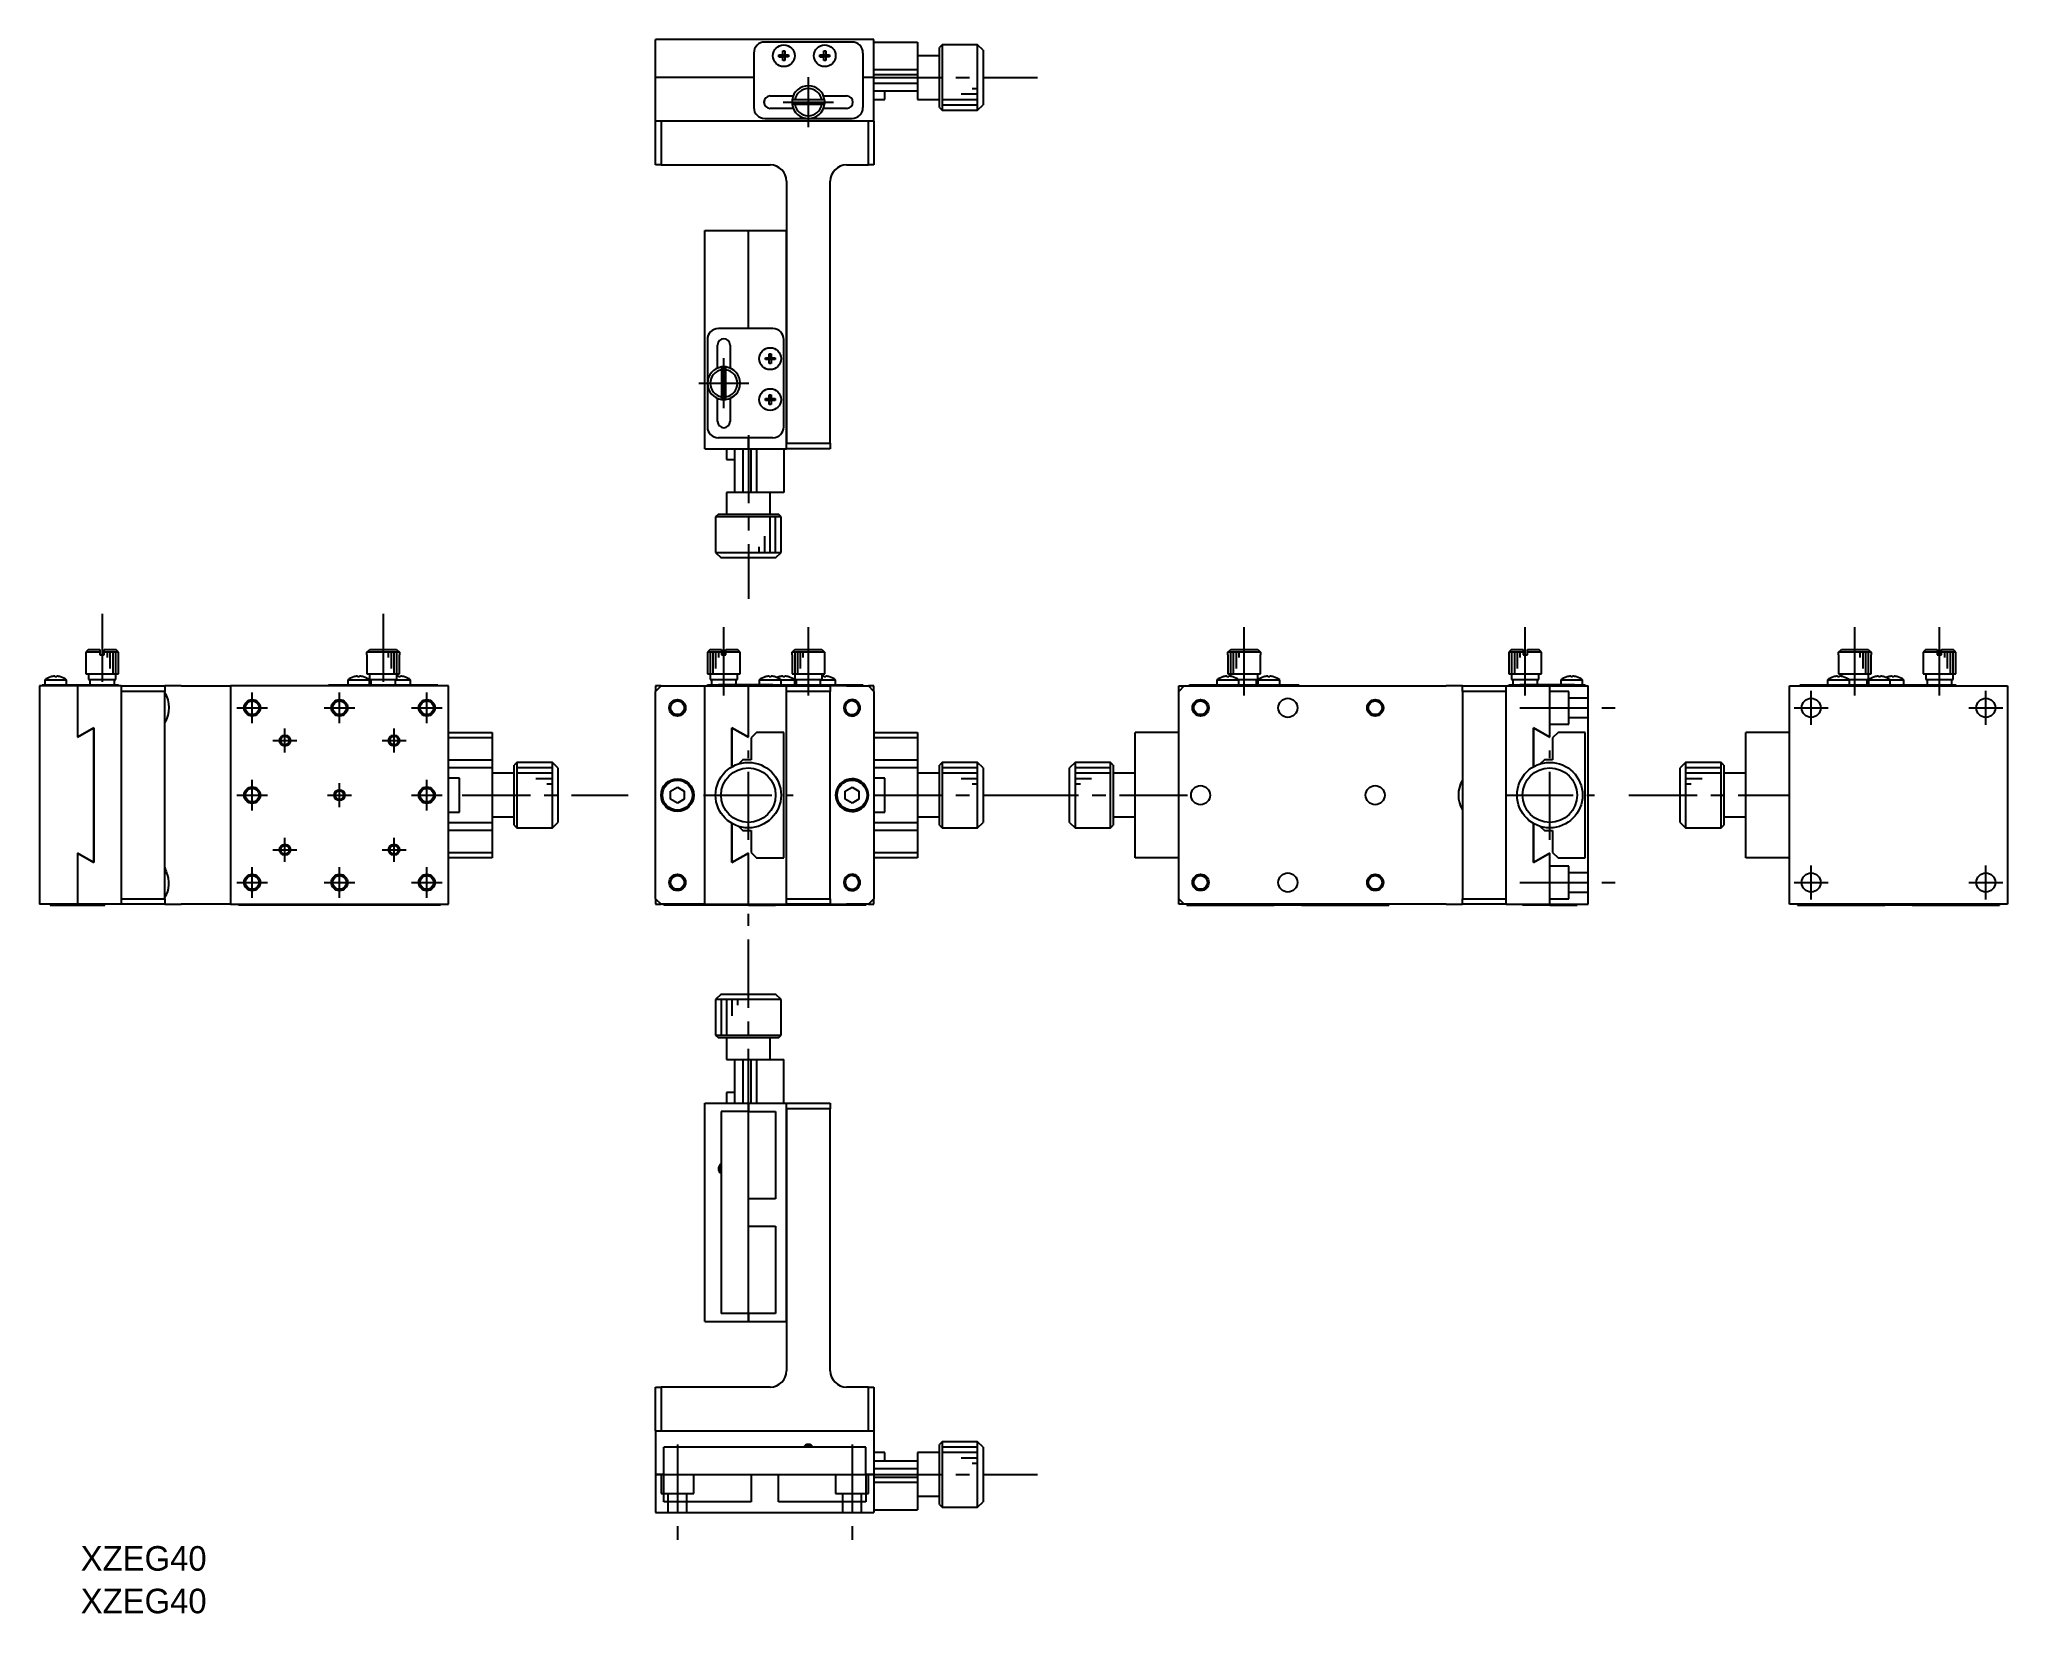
# Model space of a CAD drawing. Extents: x 38 to 399, y 3 to 291.
import ezdxf

# ---------------------------------------------------------------- set-up
doc = ezdxf.new("R2010")
doc.units = 0
doc.header["$LTSCALE"] = 10
doc.linetypes.add('CENTER', pattern=[2, 1.25, -0.25, 0.25, -0.25])
doc.linetypes.add('DASHED', pattern=[3.5, 2, -1.5])
doc.layers.get('0').update_dxf_attribs({"linetype": 'CONTINUOUS'})
doc.layers.add('CENTER', color=1, linetype='CENTER')
doc.styles.get("Standard").update_dxf_attribs({"font": 'FGP教科書体NT-M'})

msp = doc.modelspace()

# ---------------------------------------------------------------- texts
at = {"color": 7}
for p in [(45.774214, 10.42408), (45.774214, 2.618003)]:
    msp.add_text('XZEG40', height=4.5, dxfattribs=at).set_placement(p)

# ---------------------------------------------------------------- linework, layer by layer
at = {"color": 7, "linetype": 'CONTINUOUS'}
for p, q in [((151.116414, 283.985773), (151.116414, 290.985773)), ((191.116415, 290.985773), (151.116414, 290.985773)), ((187.116415, 290.485773), (171.116415, 290.485773)), ((174.436415, 288.872135), (174.796415, 288.872135)), ((174.436415, 288.165773), (174.436415, 288.872135)), ((174.796415, 288.872135), (174.796415, 288.165773)), ((181.936415, 288.872135), (182.296415, 288.872135)), ((181.936415, 288.165773), (181.936415, 288.872135)), ((182.296415, 288.872135), (182.296415, 288.165773)), ((191.116415, 283.985773), (191.116415, 290.985773)), ((191.116415, 290.485775), (199.116415, 290.485775)), ((199.116415, 290.485775), (199.116415, 285.485774)), ((203.616415, 289.985774), (203.116415, 289.485774)), ((203.116415, 278.485774), (203.116415, 289.485774)), ((203.616415, 289.985774), (203.616415, 277.985774)), ((210.116415, 289.985774), (203.616415, 289.985774)), ((210.116415, 277.985774), (210.116415, 289.985774)), ((211.116415, 288.985774), (210.116415, 289.985774)), ((211.116415, 288.985774), (211.116415, 278.985774)), ((169.116415, 288.485773), (169.116415, 278.485773)), ((173.730054, 288.165773), (174.436415, 288.165773)), ((173.730054, 287.805773), (173.730054, 288.165773)), ((174.436415, 287.805773), (173.730054, 287.805773)), ((173.730054, 287.805773), (174.436415, 287.805773)), ((174.446787, 288.155401), (174.436415, 288.165773)), ((174.446787, 287.816145), (174.436415, 287.805773)), ((174.436415, 287.099412), (174.436415, 287.805773)), ((174.796415, 287.099412), (174.436415, 287.099412)), ((174.446787, 288.155401), (174.786043, 288.155401)), ((174.446787, 287.816145), (174.446787, 288.155401)), ((174.786043, 287.816145), (174.446787, 287.816145)), ((174.786043, 288.155401), (174.796415, 288.165773)), ((174.786043, 288.155401), (174.786043, 287.816145)), ((174.786043, 287.816145), (174.796415, 287.805773)), ((174.796415, 288.165773), (175.502777, 288.165773)), ((174.796415, 287.805773), (174.796415, 287.099412)), ((175.502777, 287.805773), (174.796415, 287.805773)), ((175.502777, 287.805773), (174.796415, 287.805773)), ((175.502777, 288.165773), (175.502777, 287.805773)), ((181.230054, 288.165773), (181.936415, 288.165773)), ((181.230054, 287.805773), (181.230054, 288.165773)), ((181.936415, 287.805773), (181.230054, 287.805773)), ((181.230054, 287.805773), (181.936415, 287.805773)), ((181.946787, 288.155401), (181.936415, 288.165773)), ((181.946787, 287.816145), (181.936415, 287.805773)), ((181.936415, 287.099412), (181.936415, 287.805773)), ((182.296415, 287.099412), (181.936415, 287.099412)), ((181.946787, 288.155401), (182.286043, 288.155401)), ((181.946787, 287.816145), (181.946787, 288.155401)), ((182.286043, 287.816145), (181.946787, 287.816145)), ((182.286043, 288.155401), (182.296415, 288.165773)), ((182.286043, 288.155401), (182.286043, 287.816145)), ((182.286043, 287.816145), (182.296415, 287.805773)), ((182.296415, 288.165773), (183.002777, 288.165773)), ((182.296415, 287.805773), (182.296415, 287.099412)), ((183.002777, 287.805773), (182.296415, 287.805773)), ((183.002777, 287.805773), (182.296415, 287.805773)), ((183.002777, 288.165773), (183.002777, 287.805773)), ((189.116415, 288.485773), (189.116415, 278.485773)), ((191.116415, 285.485774), (199.116415, 285.485774)), ((203.116415, 287.985774), (199.116415, 287.985774)), ((199.116415, 285.485774), (199.116415, 284.485774)), ((151.116414, 275.985773), (151.116414, 283.985773)), ((169.116415, 283.985773), (151.116414, 283.985773)), ((169.116415, 283.985773), (151.116414, 283.985773)), ((191.116414, 283.985773), (189.116415, 283.985773)), ((191.116415, 283.985773), (189.116415, 283.985773)), ((191.116414, 275.985773), (191.116414, 283.985773)), ((199.116415, 284.485774), (191.116415, 284.485774)), ((191.116415, 282.985775), (199.116415, 282.985775)), ((199.116415, 281.485775), (191.116415, 281.485775)), ((193.116415, 279.985774), (193.116415, 281.485775)), ((199.116415, 284.485774), (199.116415, 282.985775)), ((199.116415, 282.985775), (199.116415, 281.485775)), ((199.116415, 281.485775), (199.116415, 279.985774)), ((172.116415, 280.635773), (176.345584, 280.635773)), ((176.345584, 278.335773), (172.116415, 278.335773)), ((176.648622, 279.885773), (176.1432, 279.885773)), ((176.1432, 279.085773), (176.648622, 279.085773)), ((181.584207, 279.885773), (176.648622, 279.885773)), ((176.648622, 279.085773), (181.584207, 279.085773)), ((182.089628, 279.885773), (181.584207, 279.885773)), ((181.584207, 279.085773), (182.089628, 279.085773)), ((181.887244, 280.635773), (186.116415, 280.635773)), ((186.116415, 278.335773), (181.887244, 278.335773)), ((191.116415, 279.985774), (193.116415, 279.985774)), ((199.116415, 279.985774), (203.116415, 279.985774)), ((203.116415, 278.485774), (203.616415, 277.985774)), ((203.616415, 277.985774), (210.116415, 277.985774)), ((210.116415, 277.985774), (211.116415, 278.985774)), ((151.116414, 267.985773), (151.116414, 275.985773)), ((152.116414, 275.985773), (151.116414, 275.985773)), ((152.116414, 275.985773), (152.116414, 267.985773)), ((190.116414, 275.985773), (152.116414, 275.985773)), ((190.116414, 275.985773), (152.116414, 275.985773)), ((171.116415, 276.485773), (179.116414, 276.485773)), ((179.116414, 276.485773), (187.116415, 276.485773)), ((190.116414, 267.985773), (190.116414, 275.985773)), ((191.116414, 275.985773), (190.116414, 275.985773)), ((191.116414, 275.985773), (191.116414, 267.985773)), ((152.116414, 267.985773), (151.116414, 267.985773)), ((152.116414, 267.985773), (172.116414, 267.985773)), ((186.116414, 267.985773), (190.116414, 267.985773)), ((191.116414, 267.985773), (190.116414, 267.985773)), ((175.116414, 264.985773), (175.116414, 255.985774)), ((183.116414, 216.985773), (183.116414, 264.985773)), ((160.116414, 255.985774), (168.116414, 255.985774)), ((160.116414, 215.985774), (160.116414, 255.985774)), ((168.116414, 237.985773), (168.116414, 255.985774)), ((168.116414, 255.985774), (175.116414, 255.985774)), ((168.116414, 237.985773), (168.116414, 255.985774)), ((175.116414, 253.485774), (175.116414, 255.985774)), ((175.116414, 255.985774), (175.116414, 253.485774)), ((175.116414, 250.485774), (175.116414, 253.485774)), ((175.116414, 253.485774), (175.116414, 250.485774)), ((175.116414, 221.485774), (175.116414, 250.485774)), ((175.116414, 250.485774), (175.116414, 221.485774)), ((160.616414, 235.985773), (160.616414, 227.985774)), ((162.466414, 230.756605), (162.466414, 234.985773)), ((172.616414, 237.985773), (162.616414, 237.985773)), ((164.766414, 234.985773), (164.766414, 230.756605)), ((174.616414, 219.985773), (174.616414, 235.985773)), ((163.216414, 230.958988), (163.216414, 230.453567)), ((164.016414, 230.453567), (164.016414, 230.958988)), ((171.230053, 232.665773), (171.936414, 232.665773)), ((171.230053, 232.305773), (171.230053, 232.665773)), ((171.936414, 232.305773), (171.230053, 232.305773)), ((171.936414, 233.372135), (172.296414, 233.372135)), ((171.936414, 232.665773), (171.936414, 233.372135)), ((171.936414, 233.372135), (171.936414, 232.665773)), ((171.946786, 232.655401), (171.936414, 232.665773)), ((171.946786, 232.316145), (171.936414, 232.305773)), ((171.936414, 231.599412), (171.936414, 232.305773)), ((171.936414, 231.599412), (171.936414, 232.305773)), ((172.296414, 231.599412), (171.936414, 231.599412)), ((171.946786, 232.655401), (172.286042, 232.655401)), ((171.946786, 232.316145), (171.946786, 232.655401)), ((172.286042, 232.316145), (171.946786, 232.316145)), ((172.286042, 232.655401), (172.296414, 232.665773)), ((172.286042, 232.655401), (172.286042, 232.316145)), ((172.286042, 232.316145), (172.296414, 232.305773)), ((172.296414, 233.372135), (172.296414, 232.665773)), ((172.296414, 232.665773), (173.002776, 232.665773)), ((172.296414, 232.305773), (172.296414, 231.599412)), ((173.002776, 232.305773), (172.296414, 232.305773)), ((173.002776, 232.665773), (173.002776, 232.305773)), ((160.616414, 227.985774), (160.616414, 219.985773)), ((163.216414, 230.453567), (163.216414, 225.517982)), ((164.016414, 225.517982), (164.016414, 230.453567)), ((162.466414, 220.985773), (162.466414, 225.214944)), ((163.216414, 225.517982), (163.216414, 225.012561)), ((164.016414, 225.012561), (164.016414, 225.517982)), ((164.766414, 225.214944), (164.766414, 220.985773)), ((171.230053, 225.165773), (171.936414, 225.165773)), ((171.230053, 224.805773), (171.230053, 225.165773)), ((171.936414, 224.805773), (171.230053, 224.805773)), ((171.936414, 225.872135), (172.296414, 225.872135)), ((171.936414, 225.165773), (171.936414, 225.872135)), ((171.936414, 225.872135), (171.936414, 225.165773)), ((171.946786, 225.155401), (171.936414, 225.165773)), ((171.946786, 224.816145), (171.936414, 224.805773)), ((171.936414, 224.099412), (171.936414, 224.805773)), ((171.936414, 224.099412), (171.936414, 224.805773)), ((172.296414, 224.099412), (171.936414, 224.099412)), ((171.946786, 225.155401), (172.286042, 225.155401)), ((171.946786, 224.816145), (171.946786, 225.155401)), ((172.286042, 224.816145), (171.946786, 224.816145)), ((172.286042, 225.155401), (172.296414, 225.165773)), ((172.286042, 225.155401), (172.286042, 224.816145)), ((172.286042, 224.816145), (172.296414, 224.805773)), ((172.296414, 225.872135), (172.296414, 225.165773)), ((172.296414, 225.165773), (173.002776, 225.165773)), ((172.296414, 224.805773), (172.296414, 224.099412)), ((173.002776, 224.805773), (172.296414, 224.805773)), ((173.002776, 225.165773), (173.002776, 224.805773)), ((175.116414, 218.485774), (175.116414, 221.485774)), ((175.116414, 221.485774), (175.116414, 218.485774)), ((172.616414, 217.985773), (162.616414, 217.985773)), ((168.116414, 215.985774), (168.116414, 217.985773)), ((168.116414, 215.985773), (168.116414, 217.985773)), ((175.116414, 216.985773), (175.116414, 218.485774)), ((175.116414, 218.485774), (175.116414, 216.985773)), ((175.116414, 215.985773), (175.116414, 216.985773)), ((175.116414, 216.985773), (183.116414, 216.985773)), ((183.116414, 216.985773), (183.116414, 215.985773)), ((160.116414, 215.985774), (168.116414, 215.985774)), ((164.116415, 215.985773), (164.116415, 213.985773)), ((164.116415, 213.985773), (165.616416, 213.985773)), ((165.616416, 207.985773), (165.616416, 215.985773)), ((167.116416, 215.985773), (167.116416, 207.985773)), ((168.116414, 215.985773), (175.116414, 215.985773)), ((168.616415, 207.985773), (168.616415, 215.985773)), ((169.616415, 215.985773), (169.616415, 207.985773)), ((174.616416, 215.985773), (174.616416, 207.985773)), ((183.116414, 215.985773), (175.116414, 215.985773)), ((165.616416, 207.985773), (164.116415, 207.985773)), ((164.116415, 207.985773), (164.116415, 203.985773)), ((167.116416, 207.985773), (165.616416, 207.985773)), ((168.616415, 207.985773), (167.116416, 207.985773)), ((169.616415, 207.985773), (168.616415, 207.985773)), ((174.616416, 207.985773), (169.616415, 207.985773)), ((172.116415, 203.985773), (172.116415, 207.985773)), ((162.616415, 203.985773), (162.116415, 203.485773)), ((174.116415, 203.485773), (162.116415, 203.485773)), ((162.116415, 203.485773), (162.116415, 196.985773)), ((162.616415, 203.985773), (173.616415, 203.985773)), ((174.116415, 203.485773), (173.616415, 203.985773)), ((174.116415, 196.985773), (174.116415, 203.485773)), ((162.116415, 196.985773), (174.116415, 196.985773)), ((162.116415, 196.985773), (163.116415, 195.985773)), ((173.116415, 195.985773), (163.116415, 195.985773)), ((173.116415, 195.985773), (174.116415, 196.985773)), ((47.199581, 179.213847), (46.699581, 178.713847)), ((49.299581, 178.713847), (46.699581, 178.713847)), ((46.699581, 178.713847), (46.699581, 174.713847)), ((47.199581, 179.213847), (49.299581, 179.213847)), ((49.299581, 179.213847), (49.299581, 178.713847)), ((49.299581, 178.713847), (49.299581, 178.213847)), ((49.299581, 178.213847), (50.099581, 178.213847)), ((50.099581, 179.213847), (52.199581, 179.213847)), ((50.099581, 178.713847), (50.099581, 179.213847)), ((52.699581, 178.713847), (50.099581, 178.713847)), ((50.099581, 178.213847), (50.099581, 178.713847)), ((52.699581, 178.713847), (52.199581, 179.213847)), ((52.699581, 174.713847), (52.699581, 178.713847)), ((98.19958, 178.213846), (98.226366, 178.213846)), ((98.19958, 178.213846), (98.19958, 174.713846)), ((98.226366, 178.713846), (98.731787, 179.213846)), ((104.172794, 178.713846), (98.226366, 178.713846)), ((98.226366, 178.213846), (98.226366, 178.713846)), ((98.731787, 179.213846), (103.667373, 179.213846)), ((103.667373, 179.213846), (104.172794, 178.713846)), ((104.172794, 178.713846), (104.172794, 178.213846)), ((104.172794, 178.213846), (104.19958, 178.213846)), ((104.19958, 174.713846), (104.19958, 178.213846)), ((161.116414, 179.213846), (160.616414, 178.713846)), ((163.216414, 178.713846), (160.616414, 178.713846)), ((160.616414, 178.713846), (160.616414, 174.713846)), ((161.116414, 179.213846), (163.216414, 179.213846)), ((163.216414, 179.213846), (163.216414, 178.713846)), ((163.216414, 178.713846), (163.216414, 178.213846)), ((163.216414, 178.213846), (164.016414, 178.213846)), ((164.016414, 179.213846), (166.116414, 179.213846)), ((164.016414, 178.713846), (164.016414, 179.213846)), ((166.616414, 178.713846), (164.016414, 178.713846)), ((164.016414, 178.213846), (164.016414, 178.713846)), ((166.616414, 178.713846), (166.116414, 179.213846)), ((166.616414, 174.713846), (166.616414, 178.713846)), ((176.116414, 178.213847), (176.1432, 178.213847)), ((176.116414, 178.213847), (176.116414, 174.713847)), ((176.1432, 178.713847), (176.648622, 179.213847)), ((182.089628, 178.713847), (176.1432, 178.713847)), ((176.1432, 178.213847), (176.1432, 178.713847)), ((176.648622, 179.213847), (181.584207, 179.213847)), ((181.584207, 179.213847), (182.089628, 178.713847)), ((182.089628, 178.713847), (182.089628, 178.213847)), ((182.089628, 178.213847), (182.116414, 178.213847)), ((182.116414, 174.713847), (182.116414, 178.213847)), ((255.981274, 178.213846), (256.008061, 178.213846)), ((255.981274, 178.213846), (255.981274, 174.713846)), ((256.008061, 178.713846), (256.513482, 179.213846)), ((256.008061, 178.213846), (256.008061, 178.713846)), ((261.954488, 178.713846), (256.008061, 178.713846)), ((256.513482, 179.213846), (261.449067, 179.213846)), ((261.449067, 179.213846), (261.954488, 178.713846)), ((261.954488, 178.713846), (261.954488, 178.213846)), ((261.954488, 178.213846), (261.981274, 178.213846)), ((261.981274, 174.713846), (261.981274, 178.213846)), ((307.981273, 179.213847), (307.481273, 178.713847)), ((310.081273, 178.713847), (307.481273, 178.713847)), ((307.481273, 178.713847), (307.481273, 174.713847)), ((307.981273, 179.213847), (310.081273, 179.213847)), ((310.081273, 179.213847), (310.081273, 178.713847)), ((310.081273, 178.713847), (310.081273, 178.213847)), ((310.081273, 178.213847), (310.881273, 178.213847)), ((310.881273, 179.213847), (312.981273, 179.213847)), ((310.881273, 178.713847), (310.881273, 179.213847)), ((313.481273, 178.713847), (310.881273, 178.713847)), ((310.881273, 178.213847), (310.881273, 178.713847)), ((313.481273, 178.713847), (312.981273, 179.213847)), ((313.481273, 174.713847), (313.481273, 178.713847)), ((367.87212, 178.213847), (367.898906, 178.213847)), ((367.87212, 178.213847), (367.87212, 174.713847)), ((367.898906, 178.713847), (368.404328, 179.213847)), ((367.898906, 178.213847), (367.898906, 178.713847)), ((373.845334, 178.713847), (367.898906, 178.713847)), ((368.404328, 179.213847), (373.339913, 179.213847)), ((373.339913, 179.213847), (373.845334, 178.713847)), ((373.845334, 178.713847), (373.845334, 178.213847)), ((373.845334, 178.213847), (373.87212, 178.213847)), ((373.87212, 174.713847), (373.87212, 178.213847)), ((383.87212, 179.213846), (383.37212, 178.713846)), ((385.97212, 178.713846), (383.37212, 178.713846)), ((383.37212, 178.713846), (383.37212, 174.713846)), ((383.87212, 179.213846), (385.97212, 179.213846)), ((385.97212, 179.213846), (385.97212, 178.713846)), ((385.97212, 178.713846), (385.97212, 178.213846)), ((385.97212, 178.213846), (386.77212, 178.213846)), ((386.77212, 179.213846), (388.87212, 179.213846)), ((386.77212, 178.713846), (386.77212, 179.213846)), ((389.37212, 178.713846), (386.77212, 178.713846)), ((386.77212, 178.213846), (386.77212, 178.713846)), ((389.37212, 178.713846), (388.87212, 179.213846)), ((389.37212, 174.713846), (389.37212, 178.713846)), ((39.199581, 173.611846), (43.199581, 173.611846)), ((39.199581, 173.611846), (39.199581, 172.713847)), ((40.31322, 174.183368), (40.310965, 174.187991)), ((41.019581, 174.183368), (41.019581, 174.303706)), ((41.379581, 174.183368), (41.019581, 174.183368)), ((41.379581, 174.303706), (41.379581, 174.183368)), ((42.088197, 174.187991), (42.085942, 174.183368)), ((43.199581, 172.713847), (43.199581, 173.611846)), ((46.699581, 174.713847), (52.699581, 174.713847)), ((47.199581, 174.713847), (47.199581, 173.713847)), ((47.199581, 173.713847), (52.199581, 173.713847)), ((47.44958, 173.713847), (47.44958, 172.713847)), ((51.94958, 172.713847), (51.94958, 173.713847)), ((52.199581, 173.713847), (52.199581, 174.713847)), ((94.699581, 173.611845), (98.699581, 173.611845)), ((94.699581, 173.611845), (94.699581, 172.713846)), ((95.81322, 174.183367), (95.810965, 174.18799)), ((95.81322, 174.183367), (95.810965, 174.18799)), ((96.519581, 174.183367), (96.519581, 174.303705)), ((96.879581, 174.183367), (96.519581, 174.183367)), ((96.879581, 174.303705), (96.879581, 174.183367)), ((97.588197, 174.18799), (97.585942, 174.183367)), ((97.588197, 174.18799), (97.585942, 174.183367)), ((98.19958, 174.713846), (104.19958, 174.713846)), ((98.69958, 174.713846), (98.69958, 173.713846)), ((98.69958, 173.713846), (103.69958, 173.713846)), ((98.699581, 172.713846), (98.699581, 173.611845)), ((98.94958, 173.713846), (98.94958, 172.713846)), ((103.44958, 172.713846), (103.44958, 173.713846)), ((103.44958, 173.611845), (106.199581, 173.611845)), ((103.69958, 173.713846), (103.69958, 174.713846)), ((104.019581, 174.183367), (104.019581, 174.303705)), ((104.379581, 174.183367), (104.019581, 174.183367)), ((104.379581, 174.303705), (104.379581, 174.183367)), ((105.088197, 174.18799), (105.085942, 174.183367)), ((105.088197, 174.18799), (105.085942, 174.183367)), ((106.199581, 172.713846), (106.199581, 173.611845)), ((160.616414, 174.713846), (163.616414, 174.713846)), ((161.116414, 174.713846), (161.116414, 173.713846)), ((161.116414, 173.713846), (163.616414, 173.713846)), ((161.366415, 173.713846), (161.366415, 172.713846)), ((163.616414, 174.713846), (166.616414, 174.713846)), ((163.616414, 173.713846), (166.116414, 173.713846)), ((165.866415, 172.713846), (165.866415, 173.713846)), ((166.116414, 173.713846), (166.116414, 174.713846)), ((170.116414, 173.611845), (172.116414, 173.611845)), ((170.116414, 173.611845), (170.116414, 172.713846)), ((171.230053, 174.183367), (171.227798, 174.18799)), ((171.936414, 174.183367), (171.936414, 174.303705)), ((172.296414, 174.183367), (171.936414, 174.183367)), ((172.116414, 173.611845), (174.116414, 173.611845)), ((172.296414, 174.303705), (172.296414, 174.183367)), ((172.616415, 173.611846), (174.116414, 173.611846)), ((173.00503, 174.18799), (173.002776, 174.183367)), ((173.730054, 174.183368), (173.727799, 174.187991)), ((173.730054, 174.183368), (173.727799, 174.187991)), ((174.116414, 173.611846), (176.616415, 173.611846)), ((174.116414, 172.713846), (174.116414, 173.611845)), ((174.436415, 174.183368), (174.436415, 174.303706)), ((174.796415, 174.183368), (174.436415, 174.183368)), ((174.796415, 174.303706), (174.796415, 174.183368)), ((175.505031, 174.187991), (175.502777, 174.183368)), ((175.505031, 174.187991), (175.502777, 174.183368)), ((176.116414, 174.713847), (182.116414, 174.713847)), ((176.616414, 174.713847), (176.616414, 173.713847)), ((176.616414, 173.713847), (181.616414, 173.713847)), ((176.616415, 172.713847), (176.616415, 173.611846)), ((176.866414, 173.713847), (176.866414, 172.713847)), ((181.366414, 172.713847), (181.366414, 173.713847)), ((181.366414, 173.611846), (184.116415, 173.611846)), ((181.616414, 173.713847), (181.616414, 174.713847)), ((181.936415, 174.183368), (181.936415, 174.303706)), ((182.296415, 174.183368), (181.936415, 174.183368)), ((182.296415, 174.303706), (182.296415, 174.183368)), ((183.005031, 174.187991), (183.002777, 174.183368)), ((183.005031, 174.187991), (183.002777, 174.183368)), ((184.116415, 172.713847), (184.116415, 173.611846)), ((253.981273, 173.611845), (253.981273, 172.713846)), ((253.981273, 173.611845), (257.981273, 173.611845)), ((255.094912, 174.183367), (255.092657, 174.18799)), ((255.801273, 174.183367), (255.801273, 174.303705)), ((256.161273, 174.183367), (255.801273, 174.183367)), ((255.981274, 174.713846), (261.981274, 174.713846)), ((256.161273, 174.303705), (256.161273, 174.183367)), ((256.481274, 174.713846), (256.481274, 174.269412)), ((256.869889, 174.18799), (256.867635, 174.183367)), ((257.846749, 173.713846), (261.481274, 173.713846)), ((257.981273, 172.713846), (257.981273, 173.611845)), ((261.231274, 172.713846), (261.231274, 173.713846)), ((261.481273, 173.611845), (261.481273, 172.713846)), ((261.481273, 173.611845), (265.481273, 173.611845)), ((261.481274, 173.713846), (261.481274, 174.713846)), ((262.594912, 174.183367), (262.592657, 174.18799)), ((263.301273, 174.183367), (263.301273, 174.303705)), ((263.661273, 174.183367), (263.301273, 174.183367)), ((263.661273, 174.303705), (263.661273, 174.183367)), ((264.369889, 174.18799), (264.367635, 174.183367)), ((265.481273, 172.713846), (265.481273, 173.611845)), ((307.481273, 174.713847), (310.481273, 174.713847)), ((307.981273, 174.713847), (307.981273, 173.713847)), ((307.981273, 173.713847), (310.481273, 173.713847)), ((308.231274, 173.713847), (308.231274, 172.713847)), ((310.481273, 174.713847), (313.481273, 174.713847)), ((310.481273, 173.713847), (312.981273, 173.713847)), ((312.731274, 172.713847), (312.731274, 173.713847)), ((312.981273, 173.713847), (312.981273, 174.713847)), ((316.981273, 173.611846), (318.981273, 173.611846)), ((316.981273, 173.611846), (316.981273, 172.713847)), ((318.094912, 174.183368), (318.092657, 174.187991)), ((318.801273, 174.183368), (318.801273, 174.303706)), ((319.161273, 174.183368), (318.801273, 174.183368)), ((318.981273, 173.611846), (320.981273, 173.611846)), ((319.161273, 174.303706), (319.161273, 174.183368)), ((319.869889, 174.187991), (319.867635, 174.183368)), ((320.981273, 172.713847), (320.981273, 173.611846)), ((365.872119, 173.611846), (369.872119, 173.611846)), ((365.872119, 173.611846), (365.872119, 172.713847)), ((366.985758, 174.183368), (366.983503, 174.187991)), ((367.692119, 174.183368), (367.692119, 174.303706)), ((368.052119, 174.183368), (367.692119, 174.183368)), ((367.87212, 174.713847), (373.87212, 174.713847)), ((368.052119, 174.303706), (368.052119, 174.183368)), ((368.37212, 174.713847), (368.37212, 174.269413)), ((368.760735, 174.187991), (368.758481, 174.183368)), ((369.737595, 173.713847), (373.37212, 173.713847)), ((369.872119, 172.713847), (369.872119, 173.611846)), ((373.12212, 172.713847), (373.12212, 173.713847)), ((373.372119, 173.611846), (377.372119, 173.611846)), ((373.372119, 173.611846), (373.372119, 172.713847)), ((373.37212, 173.713847), (373.37212, 174.713847)), ((374.485758, 174.183368), (374.483503, 174.187991)), ((375.192119, 174.183368), (375.192119, 174.303706)), ((375.552119, 174.183368), (375.192119, 174.183368)), ((375.552119, 174.303706), (375.552119, 174.183368)), ((375.87212, 173.611845), (377.37212, 173.611845)), ((376.260735, 174.187991), (376.258481, 174.183368)), ((376.985759, 174.183367), (376.983504, 174.18799)), ((377.372119, 172.713847), (377.372119, 173.611846)), ((377.37212, 173.611845), (379.87212, 173.611845)), ((377.69212, 174.183367), (377.69212, 174.303705)), ((378.05212, 174.183367), (377.69212, 174.183367)), ((378.05212, 174.303705), (378.05212, 174.183367)), ((378.760736, 174.18799), (378.758482, 174.183367)), ((379.87212, 172.713846), (379.87212, 173.611845)), ((383.37212, 174.713846), (389.37212, 174.713846)), ((383.87212, 174.713846), (383.87212, 173.713846)), ((383.87212, 173.713846), (388.87212, 173.713846)), ((384.122119, 173.713846), (384.122119, 172.713846)), ((388.622119, 172.713846), (388.622119, 173.713846)), ((388.87212, 173.713846), (388.87212, 174.713846)), ((38.199581, 172.513847), (38.199581, 132.513846)), ((45.199581, 172.513847), (38.199581, 172.513847)), ((38.699581, 172.513847), (38.699581, 172.713847)), ((38.699581, 172.713847), (40.699581, 172.713847)), ((40.699581, 172.713847), (41.999581, 172.713847)), ((41.999581, 172.713847), (50.699581, 172.713847)), ((45.199581, 172.513847), (45.199581, 163.123845)), ((45.199581, 172.513846), (45.199581, 163.123846)), ((53.199581, 172.513846), (45.199581, 172.513846)), ((50.699581, 172.713847), (52.699581, 172.713847)), ((52.699581, 172.713847), (52.699581, 172.513847)), ((53.199581, 172.513846), (61.199581, 172.513846)), ((53.199581, 172.513846), (53.199581, 171.513846)), ((61.199581, 171.513846), (53.199581, 171.513846)), ((53.199581, 171.513846), (53.199581, 133.513846)), ((53.199581, 171.513846), (53.199581, 133.513846)), ((61.199581, 172.513846), (61.199581, 171.513846)), ((64.199581, 172.513846), (61.199581, 172.513846)), ((61.199581, 133.513846), (61.199581, 171.513846)), ((61.204089, 171.278651), (61.199581, 171.342273)), ((64.199581, 172.513846), (73.19958, 172.513846)), ((73.19958, 172.513845), (73.19958, 132.513845)), ((113.19958, 172.513845), (73.19958, 172.513845)), ((91.199581, 172.513846), (91.199581, 172.713846)), ((91.199581, 172.713846), (93.199581, 172.713846)), ((93.199581, 172.713846), (95.899581, 172.713846)), ((95.899581, 172.713846), (97.499581, 172.713846)), ((97.499581, 172.713846), (103.399581, 172.713846)), ((103.399581, 172.713846), (104.999581, 172.713846)), ((104.999581, 172.713846), (109.199581, 172.713846)), ((109.199581, 172.713846), (111.199581, 172.713846)), ((111.199581, 172.713846), (111.199581, 172.513846)), ((113.19958, 132.513845), (113.19958, 172.513845)), ((152.116414, 172.513846), (151.116414, 171.513846)), ((152.116414, 172.513846), (151.116414, 172.513846)), ((151.116414, 172.513846), (151.116414, 171.513846)), ((151.116414, 133.513846), (151.116414, 171.513846)), ((152.116414, 172.513846), (160.116414, 172.513845)), ((160.116414, 132.513845), (160.116414, 172.513845)), ((160.116414, 172.513845), (168.116414, 172.513845)), ((160.616414, 172.513846), (160.616414, 172.713846)), ((160.616414, 172.713846), (162.616414, 172.713846)), ((171.316414, 172.713846), (162.616414, 172.713846)), ((168.116414, 172.513846), (175.116414, 172.513846)), ((168.116414, 163.123844), (168.116414, 172.513846)), ((168.116414, 163.123845), (168.116414, 172.513845)), ((172.616414, 172.713846), (171.316414, 172.713846)), ((172.616414, 172.713846), (174.616414, 172.713846)), ((174.616414, 172.713846), (175.416415, 172.713847)), ((174.616414, 172.713846), (174.616414, 172.513846)), ((175.116414, 171.513846), (175.116414, 172.513846)), ((175.116414, 172.513846), (183.116414, 172.513846)), ((175.116414, 170.013846), (175.116414, 171.513846)), ((183.116414, 171.513846), (175.116414, 171.513846)), ((175.116414, 170.013846), (175.116414, 171.513846)), ((175.116414, 167.013846), (175.116414, 170.013846)), ((175.116414, 167.013846), (175.116414, 170.013846)), ((175.416415, 172.713847), (181.316415, 172.713847)), ((181.316415, 172.713847), (182.916415, 172.713847)), ((182.916415, 172.713847), (187.116415, 172.713847)), ((183.116414, 172.513846), (183.116414, 171.513846)), ((186.116414, 172.513846), (183.116414, 172.513846)), ((183.116414, 133.513846), (183.116414, 171.513846)), ((186.116414, 172.513846), (190.116414, 172.513846)), ((187.116415, 172.713847), (189.116415, 172.713847)), ((189.116415, 172.713847), (189.116415, 172.513847)), ((191.116414, 171.513846), (190.116414, 172.513846)), ((191.116414, 172.513846), (190.116414, 172.513846)), ((191.116414, 171.513846), (191.116414, 172.513846)), ((191.116414, 171.513846), (191.116414, 133.513846)), ((246.981273, 172.513846), (247.981273, 172.513846)), ((246.981273, 171.513846), (246.981273, 172.513846)), ((247.981273, 172.513846), (246.981273, 171.513846)), ((246.981273, 133.513846), (246.981273, 171.513846)), ((247.981273, 172.513846), (295.981273, 172.513846)), ((248.981273, 172.513846), (248.981273, 172.713846)), ((248.981273, 172.713846), (250.981273, 172.713846)), ((250.981273, 172.713846), (255.181273, 172.713846)), ((255.181273, 172.713846), (256.781273, 172.713846)), ((256.781273, 172.713846), (262.681273, 172.713846)), ((262.681273, 172.713846), (264.281273, 172.713846)), ((264.281273, 172.713846), (266.981273, 172.713846)), ((266.981273, 172.713846), (268.981273, 172.713846)), ((268.981273, 172.713846), (268.981273, 172.513846)), ((298.981273, 172.513846), (295.981273, 172.513846)), ((298.981273, 171.513846), (298.981273, 172.513846)), ((298.981273, 172.513846), (306.981273, 172.513846)), ((306.981273, 171.513846), (298.981273, 171.513846)), ((298.981273, 171.513846), (298.981273, 133.513846)), ((306.981273, 172.513846), (314.981273, 172.513846)), ((306.981273, 171.513846), (306.981273, 172.513846)), ((306.981273, 133.513846), (306.981273, 171.513846)), ((306.981273, 133.513846), (306.981273, 171.513846)), ((307.481273, 172.513847), (307.481273, 172.713847)), ((307.481273, 172.713847), (309.481273, 172.713847)), ((318.181273, 172.713847), (309.481273, 172.713847)), ((314.981273, 163.123845), (314.981273, 172.513847)), ((314.981273, 172.513847), (321.981273, 172.513847)), ((314.981273, 163.123846), (314.981273, 172.513846)), ((319.481273, 172.713847), (318.181273, 172.713847)), ((319.481273, 172.713847), (321.481273, 172.713847)), ((321.481273, 172.713847), (321.481273, 172.513847)), ((321.981273, 132.513846), (321.981273, 172.513847)), ((358.872119, 172.513847), (398.87212, 172.513847)), ((358.872119, 132.513846), (358.872119, 172.513847)), ((360.872119, 172.513847), (360.872119, 172.713847)), ((360.872119, 172.713847), (362.872119, 172.713847)), ((362.872119, 172.713847), (367.072119, 172.713847)), ((367.072119, 172.713847), (368.672119, 172.713847)), ((368.672119, 172.713847), (374.572119, 172.713847)), ((374.572119, 172.713847), (376.172119, 172.713847)), ((376.172119, 172.713847), (378.872119, 172.713847)), ((378.872119, 172.713847), (380.872119, 172.713847)), ((380.872119, 172.713847), (380.872119, 172.513847)), ((380.872119, 172.713846), (387.37212, 172.713846)), ((387.37212, 172.713846), (389.37212, 172.713846)), ((389.37212, 172.713846), (389.37212, 172.513846)), ((398.87212, 172.513847), (398.87212, 132.513846)), ((175.116414, 138.013846), (175.116414, 167.013846)), ((175.116414, 138.013846), (175.116414, 167.013846)), ((185.868296, 168.582396), (185.867003, 168.475498)), ((185.867003, 168.475498), (185.879491, 168.333511)), ((185.879506, 168.694281), (185.868296, 168.582396)), ((185.879491, 168.333511), (185.905263, 168.204632)), ((185.91115, 168.84526), (185.879506, 168.694281)), ((185.905263, 168.204632), (185.949806, 168.064929)), ((185.949806, 168.064929), (186.008673, 167.934707)), ((186.008673, 167.934707), (186.0666, 167.835325)), ((186.0666, 167.835325), (186.116414, 167.763846)), ((48.199581, 164.855896), (45.199581, 163.123846)), ((45.199581, 163.123845), (48.199581, 164.855895)), ((48.199581, 140.171795), (48.199581, 164.855896)), ((48.199581, 164.855895), (48.199581, 140.171794)), ((61.199581, 165.685418), (61.214989, 165.811908)), ((113.199581, 164.013844), (121.199581, 164.013844)), ((121.199581, 163.013844), (113.199581, 163.013844)), ((121.199581, 164.013844), (121.199581, 163.013844)), ((121.199581, 163.013844), (121.199581, 159.013843)), ((165.116414, 164.855895), (165.116414, 157.709995)), ((168.116414, 163.123845), (165.116414, 164.855895)), ((165.116414, 157.709995), (165.116414, 164.855894)), ((165.116414, 164.855894), (168.116414, 163.123844)), ((169.616415, 164.013844), (168.616415, 163.013844)), ((168.616415, 163.013844), (168.616415, 159.013843)), ((174.616416, 164.013844), (169.616415, 164.013844)), ((174.616416, 141.013844), (174.616416, 164.013844)), ((191.116415, 164.013845), (199.116415, 164.013845)), ((199.116415, 163.013845), (191.116415, 163.013845)), ((199.116415, 164.013845), (199.116415, 163.013845)), ((199.116415, 163.013845), (199.116415, 159.013844)), ((238.981273, 141.013844), (238.981273, 164.013844)), ((246.981273, 164.013844), (238.981273, 164.013844)), ((311.981273, 164.855896), (311.981273, 157.709996)), ((314.981273, 163.123846), (311.981273, 164.855896)), ((311.981273, 164.855895), (314.981273, 163.123845)), ((311.981273, 157.709996), (311.981273, 164.855895)), ((316.481274, 164.013845), (315.481274, 163.013845)), ((315.481274, 163.013845), (315.481274, 159.013844)), ((321.481275, 164.013845), (316.481274, 164.013845)), ((321.481275, 141.013845), (321.481275, 164.013845)), ((350.872119, 141.013845), (350.872119, 164.013845)), ((358.872119, 164.013845), (350.872119, 164.013845)), ((113.199581, 159.013843), (121.199581, 159.013843)), ((121.199581, 159.013843), (121.199581, 157.513843)), ((167.116416, 159.013843), (166.350732, 158.248158)), ((168.616415, 159.013843), (167.116416, 159.013843)), ((191.116415, 159.013844), (199.116415, 159.013844)), ((199.116415, 159.013844), (199.116415, 157.513844)), ((313.981275, 159.013844), (313.215591, 158.248159)), ((315.481274, 159.013844), (313.981275, 159.013844)), ((121.199581, 157.513843), (113.199581, 157.513843)), ((115.199581, 155.636343), (113.199581, 155.636343)), ((115.199581, 149.391344), (115.199581, 155.636343)), ((121.199581, 157.513843), (121.199581, 155.636343)), ((125.199581, 156.513844), (121.199581, 156.513844)), ((121.199581, 155.636343), (121.199581, 149.391344)), ((125.699581, 158.513844), (125.199581, 158.013844)), ((125.199581, 147.013844), (125.199581, 158.013844)), ((125.699581, 158.513844), (125.699581, 146.513844)), ((132.199581, 158.513844), (125.699581, 158.513844)), ((132.199581, 146.513844), (132.199581, 158.513844)), ((133.199581, 157.513844), (132.199581, 158.513844)), ((133.199581, 157.513844), (133.199581, 147.513844)), ((199.116415, 157.513844), (191.116415, 157.513844)), ((193.116415, 155.636344), (191.116415, 155.636344)), ((193.116415, 149.391345), (193.116415, 155.636344)), ((199.116415, 157.513844), (199.116415, 155.636344)), ((203.116415, 156.513845), (199.116415, 156.513845)), ((199.116415, 155.636344), (199.116415, 149.391345)), ((203.616415, 158.513845), (203.116415, 158.013845)), ((203.116415, 147.013845), (203.116415, 158.013845)), ((203.616415, 158.513845), (203.616415, 146.513845)), ((210.116415, 158.513845), (203.616415, 158.513845)), ((210.116415, 146.513845), (210.116415, 158.513845)), ((211.116415, 157.513845), (210.116415, 158.513845)), ((211.116415, 157.513845), (211.116415, 147.513845)), ((227.981273, 158.513844), (226.981273, 157.513844)), ((226.981273, 152.513844), (226.981273, 157.513844)), ((227.981273, 158.513844), (227.981273, 152.513844)), ((234.481273, 158.513844), (227.981273, 158.513844)), ((234.481273, 152.513844), (234.481273, 158.513844)), ((234.981273, 158.013844), (234.481273, 158.513844)), ((234.981273, 158.013844), (234.981273, 152.513844)), ((238.981273, 156.513844), (234.981273, 156.513844)), ((298.981273, 155.342273), (298.964984, 155.211653)), ((339.872119, 158.513845), (338.872119, 157.513845)), ((338.872119, 152.513845), (338.872119, 157.513845)), ((339.872119, 158.513845), (339.872119, 152.513845)), ((346.372119, 158.513845), (339.872119, 158.513845)), ((346.372119, 152.513845), (346.372119, 158.513845)), ((346.872119, 158.013845), (346.372119, 158.513845)), ((346.872119, 158.013845), (346.872119, 152.513845)), ((350.872119, 156.513845), (346.872119, 156.513845)), ((153.866414, 153.235533), (155.116414, 153.957221)), ((153.866414, 151.792158), (153.866414, 153.235533)), ((155.116414, 151.07047), (153.866414, 151.792158)), ((155.116414, 153.957221), (156.366414, 153.235533)), ((156.366414, 151.792158), (155.116414, 151.07047)), ((156.366414, 153.235533), (156.366414, 151.792158)), ((185.866414, 153.235533), (187.116414, 153.957221)), ((185.866414, 151.792158), (185.866414, 153.235533)), ((187.116414, 151.07047), (185.866414, 151.792158)), ((187.116414, 153.957221), (188.366414, 153.235533)), ((188.366414, 151.792158), (187.116414, 151.07047)), ((188.366414, 153.235533), (188.366414, 151.792158)), ((226.981273, 147.513844), (226.981273, 152.513844)), ((227.981273, 152.513844), (227.981273, 146.513844)), ((234.481273, 146.513844), (234.481273, 152.513844)), ((234.981273, 152.513844), (234.981273, 147.013844)), ((338.872119, 147.513845), (338.872119, 152.513845)), ((339.872119, 152.513845), (339.872119, 146.513845)), ((346.372119, 146.513845), (346.372119, 152.513845)), ((346.872119, 152.513845), (346.872119, 147.013845)), ((113.199581, 149.391344), (115.199581, 149.391344)), ((121.199581, 149.391344), (121.199581, 147.513845)), ((121.199581, 148.513844), (125.199581, 148.513844)), ((191.116415, 149.391345), (193.116415, 149.391345)), ((199.116415, 149.391345), (199.116415, 147.513846)), ((199.116415, 148.513845), (203.116415, 148.513845)), ((234.981273, 148.513844), (238.981273, 148.513844)), ((298.962493, 149.827331), (298.980498, 149.710458)), ((298.980498, 149.710458), (298.981273, 149.685418)), ((346.872119, 148.513845), (350.872119, 148.513845)), ((113.199581, 147.513845), (121.199581, 147.513845)), ((121.199581, 146.013845), (113.199581, 146.013845)), ((121.199581, 147.513845), (121.199581, 146.013845)), ((121.199581, 146.013845), (121.199581, 142.013844)), ((125.199581, 147.013844), (125.699581, 146.513844)), ((125.699581, 146.513844), (132.199581, 146.513844)), ((132.199581, 146.513844), (133.199581, 147.513844)), ((165.116414, 147.317692), (165.116414, 140.171794)), ((165.116414, 140.171793), (165.116414, 147.317692)), ((166.350732, 146.779529), (167.116416, 146.013845)), ((167.116416, 146.013845), (168.616415, 146.013845)), ((168.616415, 146.013845), (168.616415, 142.013844)), ((191.116415, 147.513846), (199.116415, 147.513846)), ((199.116415, 146.013846), (191.116415, 146.013846)), ((199.116415, 147.513846), (199.116415, 146.013846)), ((199.116415, 146.013846), (199.116415, 142.013845)), ((203.116415, 147.013845), (203.616415, 146.513845)), ((203.616415, 146.513845), (210.116415, 146.513845)), ((210.116415, 146.513845), (211.116415, 147.513845)), ((226.981273, 147.513844), (227.981273, 146.513844)), ((227.981273, 146.513844), (234.481273, 146.513844)), ((234.481273, 146.513844), (234.981273, 147.013844)), ((311.981273, 147.317693), (311.981273, 140.171795)), ((311.981273, 140.171794), (311.981273, 147.317693)), ((313.215591, 146.77953), (313.981275, 146.013846)), ((313.981275, 146.013846), (315.481274, 146.013846)), ((315.481274, 146.013846), (315.481274, 142.013845)), ((338.872119, 147.513845), (339.872119, 146.513845)), ((339.872119, 146.513845), (346.372119, 146.513845)), ((346.372119, 146.513845), (346.872119, 147.013845)), ((45.199581, 141.903846), (48.199581, 140.171795)), ((45.199581, 141.903846), (45.199581, 132.513846)), ((48.199581, 140.171794), (45.199581, 141.903845)), ((45.199581, 141.903845), (45.199581, 132.513846)), ((113.199581, 142.013844), (121.199581, 142.013844)), ((121.199581, 141.013844), (113.199581, 141.013844)), ((121.199581, 142.013844), (121.199581, 141.013844)), ((165.116414, 140.171794), (168.116414, 141.903845)), ((168.116414, 141.903844), (165.116414, 140.171793)), ((168.116414, 132.513845), (168.116414, 141.903845)), ((168.116414, 132.513844), (168.116414, 141.903844)), ((168.616415, 142.013844), (169.616415, 141.013844)), ((169.616415, 141.013844), (174.616416, 141.013844)), ((191.116415, 142.013845), (199.116415, 142.013845)), ((199.116415, 141.013845), (191.116415, 141.013845)), ((199.116415, 142.013845), (199.116415, 141.013845)), ((246.981273, 141.013844), (238.981273, 141.013844)), ((311.981273, 140.171795), (314.981273, 141.903846)), ((314.981273, 141.903845), (311.981273, 140.171794)), ((314.981273, 132.513846), (314.981273, 141.903846)), ((314.981273, 132.513845), (314.981273, 141.903845)), ((315.481274, 142.013845), (316.481274, 141.013845)), ((316.481274, 141.013845), (321.481275, 141.013845)), ((358.872119, 141.013845), (350.872119, 141.013845)), ((175.116414, 135.013846), (175.116414, 138.013846)), ((175.116414, 135.013846), (175.116414, 138.013846)), ((53.199581, 133.513846), (61.199581, 133.513846)), ((53.199581, 133.513846), (53.199581, 132.513846)), ((61.199581, 133.685418), (61.211755, 133.79592)), ((61.199581, 133.513846), (61.199581, 132.513846)), ((151.116414, 133.513846), (152.116414, 132.513846)), ((151.116414, 133.513846), (151.116414, 132.513846)), ((175.116414, 133.513846), (175.116414, 135.013846)), ((175.116414, 133.513846), (175.116414, 135.013846)), ((175.116414, 132.513845), (175.116414, 133.513846)), ((175.116414, 133.513846), (183.116414, 133.513846)), ((183.116414, 133.513846), (183.116414, 132.513846)), ((185.868296, 136.582396), (185.867003, 136.475498)), ((185.867003, 136.475498), (185.879491, 136.333511)), ((185.879506, 136.694281), (185.868296, 136.582396)), ((185.879491, 136.333511), (185.905263, 136.204632)), ((185.91115, 136.84526), (185.879506, 136.694281)), ((185.905263, 136.204632), (185.949806, 136.064929)), ((185.949806, 136.064929), (186.008673, 135.934707)), ((186.008673, 135.934707), (186.0666, 135.835325)), ((186.0666, 135.835325), (186.116414, 135.763846)), ((190.116414, 132.513846), (191.116414, 133.513846)), ((191.116414, 132.513846), (191.116414, 133.513846)), ((246.981273, 132.513845), (246.981273, 133.513846)), ((246.981273, 133.513846), (247.981273, 132.513846)), ((298.981273, 133.513846), (306.981273, 133.513846)), ((298.981273, 132.513846), (298.981273, 133.513846)), ((306.981273, 132.513846), (306.981273, 133.513846)), ((45.199581, 132.513846), (38.199581, 132.513846)), ((40.199581, 132.513846), (40.199581, 132.363846)), ((40.199581, 132.363846), (45.199581, 132.363846)), ((45.199581, 132.513846), (45.199581, 132.363846)), ((45.199581, 132.513846), (45.199581, 132.363846)), ((53.199581, 132.513846), (45.199581, 132.513846)), ((45.199581, 132.363846), (50.199581, 132.363846)), ((50.199581, 132.363846), (50.199581, 132.513846)), ((61.199581, 132.513846), (53.199581, 132.513846)), ((61.199581, 132.513846), (64.199581, 132.513846)), ((73.19958, 132.513845), (64.199581, 132.513846)), ((73.19958, 132.513845), (113.19958, 132.513845)), ((74.69958, 132.363845), (74.69958, 132.513845)), ((111.69958, 132.363845), (74.69958, 132.363845)), ((111.69958, 132.513845), (111.69958, 132.363845)), ((151.116414, 132.513846), (152.116414, 132.513846)), ((160.116414, 132.513845), (152.116414, 132.513846)), ((152.616414, 132.363846), (152.616414, 132.513846)), ((163.116414, 132.363845), (152.616414, 132.363846)), ((160.116414, 132.513845), (168.116414, 132.513845)), ((163.116414, 132.513845), (163.116414, 132.363845)), ((168.116414, 132.363845), (163.116414, 132.363845)), ((168.116414, 132.513845), (168.116414, 132.363845)), ((168.116414, 132.363845), (168.116414, 132.513845)), ((168.116414, 132.513844), (175.116414, 132.513845)), ((168.116414, 132.363845), (173.116414, 132.363845)), ((173.116414, 132.513845), (173.116414, 132.363845)), ((189.616414, 132.363846), (173.116414, 132.363846)), ((183.116414, 132.513846), (175.116414, 132.513846)), ((183.116414, 132.513846), (186.116414, 132.513846)), ((190.116414, 132.513846), (186.116414, 132.513846)), ((189.616414, 132.513846), (189.616414, 132.363846)), ((190.116414, 132.513846), (191.116414, 132.513846)), ((247.981274, 132.513845), (246.981273, 132.513845)), ((295.981273, 132.513846), (247.981273, 132.513846)), ((248.481274, 132.513845), (248.481274, 132.363845)), ((248.481274, 132.363845), (264.481274, 132.363845)), ((264.481274, 132.513845), (264.481274, 132.363845)), ((264.981274, 132.363845), (264.491274, 132.363845)), ((265.981274, 132.363845), (264.981274, 132.363845)), ((266.981274, 132.363845), (265.981274, 132.363845)), ((267.981274, 132.363845), (266.981274, 132.363845)), ((268.981274, 132.363845), (267.981274, 132.363845)), ((269.471274, 132.363845), (268.981274, 132.363845)), ((269.481274, 132.513845), (269.481274, 132.363845)), ((269.481274, 132.363845), (285.481274, 132.363845)), ((285.481274, 132.513845), (285.481274, 132.363845)), ((295.981273, 132.513846), (298.981273, 132.513846)), ((306.981273, 132.513846), (298.981273, 132.513846)), ((306.981273, 132.513846), (314.981273, 132.513846)), ((309.981273, 132.513846), (309.981273, 132.363846)), ((314.981273, 132.363846), (309.981273, 132.363846)), ((314.981273, 132.513846), (314.981273, 132.363846)), ((314.981273, 132.363846), (314.981273, 132.513846)), ((314.981273, 132.513845), (321.981273, 132.513846)), ((314.981273, 132.363846), (319.981273, 132.363846)), ((319.981273, 132.513846), (319.981273, 132.363846)), ((398.87212, 132.513846), (358.872119, 132.513846)), ((360.37212, 132.513846), (360.37212, 132.363846)), ((360.37212, 132.363846), (376.37212, 132.363846)), ((376.37212, 132.513846), (376.37212, 132.363846)), ((376.87212, 132.363846), (376.38212, 132.363846)), ((377.87212, 132.363846), (376.87212, 132.363846)), ((378.87212, 132.363846), (377.87212, 132.363846)), ((379.87212, 132.363846), (378.87212, 132.363846)), ((380.87212, 132.363846), (379.87212, 132.363846)), ((381.36212, 132.363846), (380.87212, 132.363846)), ((381.37212, 132.513846), (381.37212, 132.363846)), ((381.37212, 132.363846), (397.37212, 132.363846)), ((397.37212, 132.513846), (397.37212, 132.363846)), ((163.116415, 116.054912), (162.116415, 115.054912)), ((163.116415, 116.054912), (173.116415, 116.054912)), ((174.116415, 115.054912), (173.116415, 116.054912)), ((174.116415, 115.054912), (162.116415, 115.054912)), ((162.116415, 115.054912), (162.116415, 108.554912)), ((174.116415, 108.554912), (174.116415, 115.054912)), ((162.116415, 108.554912), (174.116415, 108.554912)), ((162.116415, 108.554912), (162.616415, 108.054912)), ((173.616415, 108.054912), (174.116415, 108.554912)), ((173.616415, 108.054912), (162.616415, 108.054912)), ((164.116415, 108.054912), (164.116415, 104.054912)), ((172.116415, 104.054912), (172.116415, 108.054912)), ((164.116415, 104.054912), (165.616416, 104.054912)), ((165.616416, 96.054912), (165.616416, 104.054912)), ((165.616416, 104.054912), (167.116416, 104.054912)), ((167.116416, 104.054912), (167.116416, 96.054912)), ((167.116416, 104.054912), (168.616415, 104.054912)), ((168.616415, 96.054912), (168.616415, 104.054912)), ((168.616415, 104.054912), (169.616415, 104.054912)), ((169.616415, 104.054912), (169.616415, 96.054912)), ((169.616415, 104.054912), (174.616416, 104.054912)), ((174.616416, 96.054912), (174.616416, 104.054912)), ((165.616416, 98.054912), (164.116415, 98.054912)), ((164.116415, 98.054912), (164.116415, 96.054912)), ((160.116414, 56.054911), (160.116414, 96.054911)), ((160.116414, 96.054911), (168.116414, 96.054911)), ((163.116414, 94.554911), (163.116414, 57.554911)), ((168.116414, 94.554911), (163.116414, 94.554911)), ((168.116414, 96.054912), (175.116414, 96.054912)), ((168.116414, 96.054912), (168.116414, 94.564911)), ((168.116414, 94.564911), (168.116414, 96.054911)), ((168.116414, 94.554911), (173.116414, 94.554911)), ((168.116414, 91.064911), (168.116414, 94.554911)), ((168.116414, 91.064911), (168.116414, 94.554911)), ((173.116414, 94.554911), (173.116414, 78.554911)), ((175.116414, 95.054912), (175.116414, 96.054912)), ((175.116414, 96.054912), (183.116414, 96.054912)), ((175.116414, 93.554911), (175.116414, 95.054912)), ((183.116414, 95.054912), (175.116414, 95.054912)), ((175.116414, 95.054912), (175.116414, 93.554911)), ((183.116414, 96.054912), (183.116414, 95.054912)), ((183.116414, 47.054912), (183.116414, 95.054912)), ((168.116414, 91.054911), (168.116414, 91.064911)), ((168.116414, 91.054911), (168.116414, 91.064911)), ((168.116414, 91.044911), (168.116414, 91.054911)), ((168.116414, 91.044911), (168.116414, 91.054911)), ((168.116414, 90.154911), (168.116414, 91.044911)), ((168.116414, 90.164911), (168.116414, 91.044911)), ((175.116414, 90.554911), (175.116414, 93.554911)), ((175.116414, 93.554911), (175.116414, 90.554911)), ((175.116414, 61.554911), (175.116414, 90.554911)), ((175.116414, 90.554911), (175.116414, 61.554911)), ((168.116414, 90.154911), (168.116414, 90.164911)), ((168.116414, 90.064911), (168.116414, 90.154911)), ((168.116414, 90.144911), (168.116414, 90.154911)), ((168.116414, 90.054911), (168.116414, 90.144911)), ((168.116414, 90.054911), (168.116414, 90.064911)), ((168.116414, 90.044911), (168.116414, 90.054911)), ((168.116414, 89.264911), (168.116414, 90.054911)), ((168.116414, 89.254911), (168.116414, 90.044911)), ((168.116414, 89.254911), (168.116414, 89.264911)), ((168.116414, 89.064911), (168.116414, 89.254911)), ((168.116414, 89.244911), (168.116414, 89.254911)), ((168.116414, 89.054911), (168.116414, 89.244911)), ((168.116414, 89.054911), (168.116414, 89.064911)), ((168.116414, 89.044911), (168.116414, 89.054911)), ((168.116414, 88.364911), (168.116414, 89.054911)), ((168.116414, 88.354911), (168.116414, 89.044911)), ((168.116414, 88.354911), (168.116414, 88.364911)), ((168.116414, 88.064911), (168.116414, 88.354911)), ((168.116414, 88.344911), (168.116414, 88.354911)), ((168.116414, 88.054911), (168.116414, 88.344911)), ((168.116414, 88.054911), (168.116414, 88.064911)), ((168.116414, 88.044911), (168.116414, 88.054911)), ((168.116414, 87.464911), (168.116414, 88.054911)), ((168.116414, 87.454911), (168.116414, 88.044911)), ((168.116414, 87.454911), (168.116414, 87.464911)), ((168.116414, 87.064911), (168.116414, 87.454911)), ((168.116414, 87.444911), (168.116414, 87.454911)), ((168.116414, 87.054911), (168.116414, 87.444911)), ((168.116414, 87.054911), (168.116414, 87.064911)), ((168.116414, 87.044911), (168.116414, 87.054911)), ((168.116414, 86.564911), (168.116414, 87.054911)), ((168.116414, 86.554911), (168.116414, 87.044911)), ((168.116414, 86.554911), (168.116414, 86.564911)), ((168.116414, 86.064911), (168.116414, 86.554911)), ((168.116414, 86.544911), (168.116414, 86.554911)), ((168.116414, 86.054911), (168.116414, 86.544911)), ((168.116414, 86.054911), (168.116414, 86.064911)), ((168.116414, 86.044911), (168.116414, 86.054911)), ((168.116414, 85.664911), (168.116414, 86.054911)), ((168.116414, 85.654911), (168.116414, 86.044911)), ((168.116414, 85.654911), (168.116414, 85.664911)), ((168.116414, 85.064911), (168.116414, 85.654911)), ((168.116414, 85.644911), (168.116414, 85.654911)), ((168.116414, 85.054911), (168.116414, 85.644911)), ((168.116414, 85.054911), (168.116414, 85.064911)), ((168.116414, 85.044911), (168.116414, 85.054911)), ((168.116414, 84.764911), (168.116414, 85.054911)), ((168.116414, 84.754911), (168.116414, 85.044911)), ((168.116414, 84.754911), (168.116414, 84.764911)), ((168.116414, 84.064911), (168.116414, 84.754911)), ((168.116414, 84.744911), (168.116414, 84.754911)), ((168.116414, 84.054911), (168.116414, 84.744911)), ((168.116414, 84.054911), (168.116414, 84.064911)), ((168.116414, 84.044911), (168.116414, 84.054911)), ((168.116414, 83.864911), (168.116414, 84.054911)), ((168.116414, 83.854911), (168.116414, 84.044911)), ((168.116414, 83.854911), (168.116414, 83.864911)), ((168.116414, 83.064911), (168.116414, 83.854911)), ((168.116414, 83.844911), (168.116414, 83.854911)), ((168.116414, 83.054911), (168.116414, 83.844911)), ((168.116414, 83.054911), (168.116414, 83.064911)), ((168.116414, 83.044911), (168.116414, 83.054911)), ((168.116414, 82.964911), (168.116414, 83.054911)), ((168.116414, 82.954911), (168.116414, 83.044911)), ((168.116414, 82.954911), (168.116414, 82.964911)), ((168.116414, 82.064911), (168.116414, 82.954911)), ((168.116414, 82.944911), (168.116414, 82.954911)), ((168.116414, 82.064911), (168.116414, 82.944911)), ((168.116414, 82.054911), (168.116414, 82.064911)), ((168.116414, 82.054911), (168.116414, 82.064911)), ((168.116414, 82.044911), (168.116414, 82.054911)), ((168.116414, 82.044911), (168.116414, 82.054911)), ((168.116414, 81.064911), (168.116414, 82.044911)), ((168.116414, 81.054911), (168.116414, 82.044911)), ((168.116414, 81.054911), (168.116414, 81.064911)), ((168.116414, 81.044911), (168.116414, 81.054911)), ((168.116414, 80.054911), (168.116414, 81.054911)), ((168.116414, 80.064911), (168.116414, 81.044911)), ((168.116414, 80.054911), (168.116414, 80.064911)), ((168.116414, 80.044911), (168.116414, 80.054911)), ((168.116414, 79.054911), (168.116414, 80.054911)), ((168.116414, 79.064911), (168.116414, 80.044911)), ((168.116414, 79.054911), (168.116414, 79.064911)), ((168.116414, 79.044911), (168.116414, 79.054911)), ((168.116414, 78.554911), (168.116414, 79.054911)), ((168.116414, 78.554911), (168.116414, 79.044911)), ((173.116414, 78.554911), (168.116414, 78.554911)), ((168.116414, 78.544911), (168.116414, 78.554911)), ((168.116414, 78.054911), (168.116414, 78.544911)), ((168.116414, 77.054911), (168.116414, 78.054911)), ((168.116414, 76.054911), (168.116414, 77.054911)), ((168.116414, 75.054911), (168.116414, 76.054911)), ((168.116414, 74.054911), (168.116414, 75.054911)), ((168.116414, 73.564911), (168.116414, 74.054911)), ((168.116414, 73.554911), (168.116414, 73.564911)), ((168.116414, 73.554911), (173.116414, 73.554911)), ((168.116414, 73.064911), (168.116414, 73.554911)), ((168.116414, 73.054911), (168.116414, 73.554911)), ((168.116414, 73.054911), (168.116414, 73.064911)), ((168.116414, 73.044911), (168.116414, 73.054911)), ((168.116414, 72.054911), (168.116414, 73.054911)), ((168.116414, 72.064911), (168.116414, 73.044911)), ((173.116414, 73.554911), (173.116414, 57.554911)), ((168.116414, 72.054911), (168.116414, 72.064911)), ((168.116414, 72.044911), (168.116414, 72.054911)), ((168.116414, 71.054911), (168.116414, 72.054911)), ((168.116414, 71.064911), (168.116414, 72.044911)), ((168.116414, 71.054911), (168.116414, 71.064911)), ((168.116414, 71.044911), (168.116414, 71.054911)), ((168.116414, 70.064911), (168.116414, 71.054911)), ((168.116414, 70.064911), (168.116414, 71.044911)), ((168.116414, 70.054911), (168.116414, 70.064911)), ((168.116414, 70.054911), (168.116414, 70.064911)), ((168.116414, 70.044911), (168.116414, 70.054911)), ((168.116414, 70.044911), (168.116414, 70.054911)), ((168.116414, 69.154911), (168.116414, 70.044911)), ((168.116414, 69.164911), (168.116414, 70.044911)), ((168.116414, 69.154911), (168.116414, 69.164911)), ((168.116414, 69.064911), (168.116414, 69.154911)), ((168.116414, 69.144911), (168.116414, 69.154911)), ((168.116414, 69.054911), (168.116414, 69.144911)), ((168.116414, 69.054911), (168.116414, 69.064911)), ((168.116414, 69.044911), (168.116414, 69.054911)), ((168.116414, 68.264911), (168.116414, 69.054911)), ((168.116414, 68.254911), (168.116414, 69.044911)), ((168.116414, 68.254911), (168.116414, 68.264911)), ((168.116414, 68.064911), (168.116414, 68.254911)), ((168.116414, 68.244911), (168.116414, 68.254911)), ((168.116414, 68.054911), (168.116414, 68.244911)), ((168.116414, 68.054911), (168.116414, 68.064911)), ((168.116414, 68.044911), (168.116414, 68.054911)), ((168.116414, 67.364911), (168.116414, 68.054911)), ((168.116414, 67.354911), (168.116414, 68.044911)), ((168.116414, 67.354911), (168.116414, 67.364911)), ((168.116414, 67.064911), (168.116414, 67.354911)), ((168.116414, 67.344911), (168.116414, 67.354911)), ((168.116414, 67.054911), (168.116414, 67.344911)), ((168.116414, 67.054911), (168.116414, 67.064911)), ((168.116414, 67.044911), (168.116414, 67.054911)), ((168.116414, 66.464911), (168.116414, 67.054911)), ((168.116414, 66.454911), (168.116414, 67.044911)), ((168.116414, 66.454911), (168.116414, 66.464911)), ((168.116414, 66.064911), (168.116414, 66.454911)), ((168.116414, 66.444911), (168.116414, 66.454911)), ((168.116414, 66.054911), (168.116414, 66.444911)), ((168.116414, 66.054911), (168.116414, 66.064911)), ((168.116414, 66.044911), (168.116414, 66.054911)), ((168.116414, 65.564911), (168.116414, 66.054911)), ((168.116414, 65.554911), (168.116414, 66.044911)), ((168.116414, 65.554911), (168.116414, 65.564911)), ((168.116414, 65.064911), (168.116414, 65.554911)), ((168.116414, 65.544911), (168.116414, 65.554911)), ((168.116414, 65.054911), (168.116414, 65.544911)), ((168.116414, 65.054911), (168.116414, 65.064911)), ((168.116414, 65.044911), (168.116414, 65.054911)), ((168.116414, 64.664911), (168.116414, 65.054911)), ((168.116414, 64.654911), (168.116414, 65.044911)), ((168.116414, 64.654911), (168.116414, 64.664911)), ((168.116414, 64.064911), (168.116414, 64.654911)), ((168.116414, 64.644911), (168.116414, 64.654911)), ((168.116414, 64.054911), (168.116414, 64.644911)), ((168.116414, 64.054911), (168.116414, 64.064911)), ((168.116414, 64.044911), (168.116414, 64.054911)), ((168.116414, 63.764911), (168.116414, 64.054911)), ((168.116414, 63.754911), (168.116414, 64.044911)), ((168.116414, 63.754911), (168.116414, 63.764911)), ((168.116414, 63.064911), (168.116414, 63.754911)), ((168.116414, 63.744911), (168.116414, 63.754911)), ((168.116414, 63.054911), (168.116414, 63.744911)), ((168.116414, 63.054911), (168.116414, 63.064911)), ((168.116414, 63.044911), (168.116414, 63.054911)), ((168.116414, 62.864911), (168.116414, 63.054911)), ((168.116414, 62.854911), (168.116414, 63.044911)), ((168.116414, 62.854911), (168.116414, 62.864911)), ((168.116414, 62.064911), (168.116414, 62.854911)), ((168.116414, 62.844911), (168.116414, 62.854911)), ((168.116414, 62.054911), (168.116414, 62.844911)), ((168.116414, 62.054911), (168.116414, 62.064911)), ((168.116414, 62.044911), (168.116414, 62.054911)), ((168.116414, 61.964911), (168.116414, 62.054911)), ((168.116414, 61.954911), (168.116414, 62.044911)), ((168.116414, 61.954911), (168.116414, 61.964911)), ((168.116414, 61.064911), (168.116414, 61.954911)), ((168.116414, 61.944911), (168.116414, 61.954911)), ((168.116414, 61.064911), (168.116414, 61.944911)), ((175.116414, 58.554911), (175.116414, 61.554911)), ((175.116414, 61.554911), (175.116414, 58.554911)), ((168.116414, 61.054911), (168.116414, 61.064911)), ((168.116414, 61.054911), (168.116414, 61.064911)), ((168.116414, 61.044911), (168.116414, 61.054911)), ((168.116414, 61.044911), (168.116414, 61.054911)), ((168.116414, 57.554911), (168.116414, 61.044911)), ((168.116414, 57.554911), (168.116414, 61.044911)), ((175.116414, 56.054911), (175.116414, 58.554911)), ((175.116414, 58.554911), (175.116414, 56.054911)), ((160.116414, 56.054911), (168.116414, 56.054911)), ((168.116414, 57.554911), (163.116414, 57.554911)), ((173.116414, 57.554911), (168.116414, 57.554911)), ((168.116414, 56.054911), (168.116414, 57.544911)), ((168.116414, 57.544911), (168.116414, 56.054911)), ((168.116414, 56.054911), (175.116414, 56.054911)), ((175.116414, 56.054911), (175.116414, 47.054912)), ((151.116414, 36.054912), (151.116414, 44.054912)), ((151.116414, 44.054912), (152.116414, 44.054912)), ((152.116414, 44.054912), (152.116414, 36.054912)), ((172.116414, 44.054912), (152.116414, 44.054912)), ((190.116414, 44.054912), (186.116414, 44.054912)), ((190.116414, 36.054912), (190.116414, 44.054912)), ((190.116414, 44.054912), (191.116414, 44.054912)), ((191.116414, 44.054912), (191.116414, 36.054912)), ((151.116414, 36.054912), (151.116414, 28.054912)), ((151.116414, 36.054912), (152.116414, 36.054912)), ((152.116414, 36.054912), (190.116414, 36.054912)), ((152.116414, 36.054912), (190.116414, 36.054912)), ((152.616414, 28.054912), (152.616414, 33.054912)), ((189.616414, 33.054912), (152.616414, 33.054912)), ((189.616414, 28.054912), (189.616414, 33.054912)), ((190.116414, 36.054912), (191.116414, 36.054912)), ((191.116414, 36.054912), (191.116414, 28.054912)), ((203.616415, 34.054911), (203.116415, 33.554911)), ((203.116415, 22.554911), (203.116415, 33.554911)), ((203.616415, 34.054911), (203.616415, 22.054911)), ((210.116415, 34.054911), (203.616415, 34.054911)), ((210.116415, 22.054911), (210.116415, 34.054911)), ((211.116415, 33.054911), (210.116415, 34.054911)), ((211.116415, 33.054911), (211.116415, 23.054911)), ((193.116415, 32.054911), (191.116415, 32.054911)), ((191.116415, 30.55491), (199.116415, 30.55491)), ((199.116415, 29.05491), (191.116415, 29.05491)), ((193.116415, 30.55491), (193.116415, 32.054911)), ((199.116415, 32.054911), (199.116415, 30.55491)), ((203.116415, 32.054911), (199.116415, 32.054911)), ((199.116415, 30.55491), (199.116415, 29.05491)), ((199.116415, 29.05491), (199.116415, 27.554911)), ((151.116414, 28.054912), (152.606414, 28.054912)), ((151.116414, 28.054912), (151.116414, 21.054912)), ((152.606414, 28.054912), (151.116414, 28.054912)), ((152.616414, 23.054912), (152.616414, 28.054912)), ((152.616414, 28.054912), (156.106414, 28.054912)), ((152.616414, 28.054912), (156.106414, 28.054912)), ((156.106414, 28.054912), (156.116414, 28.054912)), ((156.106414, 28.054912), (156.116414, 28.054912)), ((156.116414, 28.054912), (156.126414, 28.054912)), ((156.116414, 28.054912), (156.126414, 28.054912)), ((156.126414, 28.054912), (157.016414, 28.054912)), ((156.126414, 28.054912), (157.006414, 28.054912)), ((157.006414, 28.054912), (157.016414, 28.054912)), ((157.016414, 28.054912), (157.106414, 28.054912)), ((157.016414, 28.054912), (157.026414, 28.054912)), ((157.026414, 28.054912), (157.116414, 28.054912)), ((157.106414, 28.054912), (157.116414, 28.054912)), ((157.116414, 28.054912), (157.126414, 28.054912)), ((157.116414, 28.054912), (157.906414, 28.054912)), ((157.126414, 28.054912), (157.916414, 28.054912)), ((157.906414, 28.054912), (157.916414, 28.054912)), ((157.916414, 28.054912), (158.106414, 28.054912)), ((157.916414, 28.054912), (157.926414, 28.054912)), ((157.926414, 28.054912), (158.116414, 28.054912)), ((158.106414, 28.054912), (158.116414, 28.054912)), ((158.116414, 28.054912), (158.126414, 28.054912)), ((158.116414, 28.054912), (158.806414, 28.054912)), ((158.126414, 28.054912), (158.816414, 28.054912)), ((158.806414, 28.054912), (158.816414, 28.054912)), ((158.816414, 28.054912), (159.106414, 28.054912)), ((158.816414, 28.054912), (158.826414, 28.054912)), ((158.826414, 28.054912), (159.116414, 28.054912)), ((159.106414, 28.054912), (159.116414, 28.054912)), ((159.116414, 28.054912), (159.126414, 28.054912)), ((159.116414, 28.054912), (159.706414, 28.054912)), ((159.126414, 28.054912), (159.716414, 28.054912)), ((159.706414, 28.054912), (159.716414, 28.054912)), ((159.716414, 28.054912), (160.106414, 28.054912)), ((159.716414, 28.054912), (159.726414, 28.054912)), ((159.726414, 28.054912), (160.116414, 28.054912)), ((160.106414, 28.054912), (160.116414, 28.054912)), ((160.116414, 28.054912), (160.126414, 28.054912)), ((160.116414, 28.054912), (160.606414, 28.054912)), ((160.126414, 28.054912), (160.616414, 28.054912)), ((160.606414, 28.054912), (160.616414, 28.054912)), ((160.616414, 28.054912), (161.106414, 28.054912)), ((160.616414, 28.054912), (160.626414, 28.054912)), ((160.626414, 28.054912), (161.116414, 28.054912)), ((161.106414, 28.054912), (161.116414, 28.054912)), ((161.116414, 28.054912), (161.126414, 28.054912)), ((161.116414, 28.054912), (161.506414, 28.054912)), ((161.126414, 28.054912), (161.516414, 28.054912)), ((161.506414, 28.054912), (161.516414, 28.054912)), ((161.516414, 28.054912), (162.106414, 28.054912)), ((161.516414, 28.054912), (161.526414, 28.054912)), ((161.526414, 28.054912), (162.116414, 28.054912)), ((162.106414, 28.054912), (162.116414, 28.054912)), ((162.116414, 28.054912), (162.126414, 28.054912)), ((162.116414, 28.054912), (162.406414, 28.054912)), ((162.126414, 28.054912), (162.416414, 28.054912)), ((162.406414, 28.054912), (162.416414, 28.054912)), ((162.416414, 28.054912), (163.106414, 28.054912)), ((162.416414, 28.054912), (162.426414, 28.054912)), ((162.426414, 28.054912), (163.116414, 28.054912)), ((163.106414, 28.054912), (163.116414, 28.054912)), ((163.116414, 28.054912), (163.126414, 28.054912)), ((163.116414, 28.054912), (163.306414, 28.054912)), ((163.126414, 28.054912), (163.316414, 28.054912)), ((163.306414, 28.054912), (163.316414, 28.054912)), ((163.316414, 28.054912), (164.106414, 28.054912)), ((163.316414, 28.054912), (163.326414, 28.054912)), ((163.326414, 28.054912), (164.116414, 28.054912)), ((164.106414, 28.054912), (164.116414, 28.054912)), ((164.116414, 28.054912), (164.126414, 28.054912)), ((164.116414, 28.054912), (164.206414, 28.054912)), ((164.126414, 28.054912), (164.216414, 28.054912)), ((164.206414, 28.054912), (164.216414, 28.054912)), ((164.216414, 28.054912), (165.106414, 28.054912)), ((164.216414, 28.054912), (164.226414, 28.054912)), ((164.226414, 28.054912), (165.106414, 28.054912)), ((165.106414, 28.054912), (165.116414, 28.054912)), ((165.106414, 28.054912), (165.116414, 28.054912)), ((165.116414, 28.054912), (165.126414, 28.054912)), ((165.116414, 28.054912), (165.126414, 28.054912)), ((165.126414, 28.054912), (166.106414, 28.054912)), ((165.126414, 28.054912), (166.116414, 28.054912)), ((166.106414, 28.054912), (166.116414, 28.054912)), ((166.116414, 28.054912), (166.126414, 28.054912)), ((166.116414, 28.054912), (167.116414, 28.054912)), ((166.126414, 28.054912), (167.106414, 28.054912)), ((167.106414, 28.054912), (167.116414, 28.054912)), ((167.116414, 28.054912), (167.126414, 28.054912)), ((167.116414, 28.054912), (168.116414, 28.054912)), ((167.126414, 28.054912), (168.106414, 28.054912)), ((168.106414, 28.054912), (168.116414, 28.054912)), ((168.116414, 28.054912), (168.126414, 28.054912)), ((168.116414, 28.054912), (168.616414, 28.054912)), ((168.126414, 28.054912), (168.616414, 28.054912)), ((168.616414, 28.054912), (168.616414, 23.054912)), ((168.616414, 28.054912), (168.626414, 28.054912)), ((168.626414, 28.054912), (169.116414, 28.054912)), ((169.116414, 28.054912), (170.116414, 28.054912)), ((170.116414, 28.054912), (171.116414, 28.054912)), ((171.116414, 28.054912), (172.116414, 28.054912)), ((172.116414, 28.054912), (173.116414, 28.054912)), ((173.116414, 28.054912), (173.606414, 28.054912)), ((173.606414, 28.054912), (173.616414, 28.054912)), ((173.616414, 23.054912), (173.616414, 28.054912)), ((173.616414, 28.054912), (174.106414, 28.054912)), ((173.616414, 28.054912), (174.116414, 28.054912)), ((174.106414, 28.054912), (174.116414, 28.054912)), ((174.116414, 28.054912), (174.126414, 28.054912)), ((174.116414, 28.054912), (175.116414, 28.054912)), ((174.126414, 28.054912), (175.106414, 28.054912)), ((175.106414, 28.054912), (175.116414, 28.054912)), ((175.116414, 28.054912), (175.126414, 28.054912)), ((175.116414, 28.054912), (176.116414, 28.054912)), ((175.126414, 28.054912), (176.106414, 28.054912)), ((176.106414, 28.054912), (176.116414, 28.054912)), ((176.116414, 28.054912), (176.126414, 28.054912)), ((176.116414, 28.054912), (177.106414, 28.054912)), ((176.126414, 28.054912), (177.106414, 28.054912)), ((177.106414, 28.054912), (177.116414, 28.054912)), ((177.106414, 28.054912), (177.116414, 28.054912)), ((177.116414, 28.054912), (177.126414, 28.054912)), ((177.116414, 28.054912), (177.126414, 28.054912)), ((177.126414, 28.054912), (178.016414, 28.054912)), ((177.126414, 28.054912), (178.006414, 28.054912)), ((178.006414, 28.054912), (178.016414, 28.054912)), ((178.016414, 28.054912), (178.106414, 28.054912)), ((178.016414, 28.054912), (178.026414, 28.054912)), ((178.026414, 28.054912), (178.116414, 28.054912)), ((178.106414, 28.054912), (178.116414, 28.054912)), ((178.116414, 28.054912), (178.126414, 28.054912)), ((178.116414, 28.054912), (178.906414, 28.054912)), ((178.126414, 28.054912), (178.916414, 28.054912)), ((178.906414, 28.054912), (178.916414, 28.054912)), ((178.916414, 28.054912), (179.106414, 28.054912)), ((178.916414, 28.054912), (178.926414, 28.054912)), ((178.926414, 28.054912), (179.116414, 28.054912)), ((179.106414, 28.054912), (179.116414, 28.054912)), ((179.116414, 28.054912), (179.126414, 28.054912)), ((179.116414, 28.054912), (179.806414, 28.054912)), ((179.126414, 28.054912), (179.816414, 28.054912)), ((179.806414, 28.054912), (179.816414, 28.054912)), ((179.816414, 28.054912), (180.106414, 28.054912)), ((179.816414, 28.054912), (179.826414, 28.054912)), ((179.826414, 28.054912), (180.116414, 28.054912)), ((180.106414, 28.054912), (180.116414, 28.054912)), ((180.116414, 28.054912), (180.126414, 28.054912)), ((180.116414, 28.054912), (180.706414, 28.054912)), ((180.126414, 28.054912), (180.716414, 28.054912)), ((180.706414, 28.054912), (180.716414, 28.054912)), ((180.716414, 28.054912), (181.106414, 28.054912)), ((180.716414, 28.054912), (180.726414, 28.054912)), ((180.726414, 28.054912), (181.116414, 28.054912)), ((181.106414, 28.054912), (181.116414, 28.054912)), ((181.116414, 28.054912), (181.126414, 28.054912)), ((181.116414, 28.054912), (181.606414, 28.054912)), ((181.126414, 28.054912), (181.616414, 28.054912)), ((181.606414, 28.054912), (181.616414, 28.054912)), ((181.616414, 28.054912), (182.106414, 28.054912)), ((181.616414, 28.054912), (181.626414, 28.054912)), ((181.626414, 28.054912), (182.116414, 28.054912)), ((182.106414, 28.054912), (182.116414, 28.054912)), ((182.116414, 28.054912), (182.126414, 28.054912)), ((182.116414, 28.054912), (182.506414, 28.054912)), ((182.126414, 28.054912), (182.516414, 28.054912)), ((182.506414, 28.054912), (182.516414, 28.054912)), ((182.516414, 28.054912), (183.106414, 28.054912)), ((182.516414, 28.054912), (182.526414, 28.054912)), ((182.526414, 28.054912), (183.116414, 28.054912)), ((183.106414, 28.054912), (183.116414, 28.054912)), ((183.116414, 28.054912), (183.126414, 28.054912)), ((183.116414, 28.054912), (183.406414, 28.054912)), ((183.126414, 28.054912), (183.416414, 28.054912)), ((183.406414, 28.054912), (183.416414, 28.054912)), ((183.416414, 28.054912), (184.106414, 28.054912)), ((183.416414, 28.054912), (183.426414, 28.054912)), ((183.426414, 28.054912), (184.116414, 28.054912)), ((184.106414, 28.054912), (184.116414, 28.054912)), ((184.116414, 28.054912), (184.126414, 28.054912)), ((184.116414, 28.054912), (184.306414, 28.054912)), ((184.126414, 28.054912), (184.316414, 28.054912)), ((184.306414, 28.054912), (184.316414, 28.054912)), ((184.316414, 28.054912), (185.106414, 28.054912)), ((184.316414, 28.054912), (184.326414, 28.054912)), ((184.326414, 28.054912), (185.116414, 28.054912)), ((185.106414, 28.054912), (185.116414, 28.054912)), ((185.116414, 28.054912), (185.126414, 28.054912)), ((185.116414, 28.054912), (185.206414, 28.054912)), ((185.126414, 28.054912), (185.216414, 28.054912)), ((185.206414, 28.054912), (185.216414, 28.054912)), ((185.216414, 28.054912), (186.106414, 28.054912)), ((185.216414, 28.054912), (185.226414, 28.054912)), ((185.226414, 28.054912), (186.106414, 28.054912)), ((186.106414, 28.054912), (186.116414, 28.054912)), ((186.106414, 28.054912), (186.116414, 28.054912)), ((186.116414, 28.054912), (186.126414, 28.054912)), ((186.116414, 28.054912), (186.126414, 28.054912)), ((186.126414, 28.054912), (189.616414, 28.054912)), ((186.126414, 28.054912), (189.616414, 28.054912)), ((189.616414, 28.054912), (189.616414, 23.054912)), ((189.626414, 28.054912), (191.116414, 28.054912)), ((191.116415, 28.054912), (189.626414, 28.054912)), ((191.116415, 28.054912), (191.116415, 21.054912)), ((191.116415, 27.554911), (199.116415, 27.554911)), ((199.116415, 26.554911), (191.116415, 26.554911)), ((199.116415, 27.554911), (199.116415, 26.554911)), ((199.116415, 26.554911), (199.116415, 21.55491)), ((168.616414, 23.054912), (152.616414, 23.054912)), ((189.616414, 23.054912), (173.616414, 23.054912)), ((199.116415, 24.054911), (203.116415, 24.054911)), ((203.116415, 22.554911), (203.616415, 22.054911)), ((203.616415, 22.054911), (210.116415, 22.054911)), ((210.116415, 22.054911), (211.116415, 23.054911)), ((151.116414, 21.054912), (191.116415, 21.054912)), ((191.116415, 21.55491), (199.116415, 21.55491))]:
    msp.add_line(p, q, dxfattribs=at)
at = {"color": 3, "linetype": 'CONTINUOUS'}
for p, q in [((209.116415, 281.985774), (210.116415, 281.985774)), ((203.616415, 279.985774), (210.116415, 279.985774)), ((203.616415, 278.985774), (210.116415, 278.985774)), ((207.116415, 280.985774), (210.116415, 280.985774)), ((172.116415, 196.985773), (172.116415, 203.485773)), ((173.116415, 196.985773), (173.116415, 203.485773)), ((171.116415, 196.985773), (171.116415, 199.985773)), ((170.116415, 196.985773), (170.116415, 197.985773)), ((50.699581, 177.713847), (50.699581, 178.713847)), ((51.199581, 175.713847), (51.199581, 178.713847)), ((51.699581, 174.713847), (51.699581, 178.713847)), ((52.199581, 174.713847), (52.199581, 178.713847)), ((102.19958, 177.713846), (102.19958, 178.713846)), ((102.69958, 175.713846), (102.69958, 178.713846)), ((103.19958, 174.713846), (103.19958, 178.713846)), ((103.69958, 174.713846), (103.69958, 178.713846)), ((161.116414, 178.713846), (161.116414, 174.713846)), ((161.616414, 178.713846), (161.616414, 174.713846)), ((162.116414, 178.713846), (162.116414, 175.713846)), ((162.616414, 178.713846), (162.616414, 177.713846)), ((176.616414, 178.713847), (176.616414, 174.713847)), ((177.116414, 178.713847), (177.116414, 174.713847)), ((177.616414, 178.713847), (177.616414, 175.713847)), ((178.116414, 178.713847), (178.116414, 177.713847)), ((256.481274, 178.713846), (256.481274, 174.713846)), ((256.981274, 178.713846), (256.981274, 174.713846)), ((257.481274, 178.713846), (257.481274, 175.713846)), ((257.981274, 178.713846), (257.981274, 177.713846)), ((307.981273, 178.713847), (307.981273, 174.713847)), ((308.481273, 178.713847), (308.481273, 174.713847)), ((308.981273, 178.713847), (308.981273, 175.713847)), ((309.481273, 178.713847), (309.481273, 177.713847)), ((371.87212, 177.713847), (371.87212, 178.713847)), ((372.37212, 175.713847), (372.37212, 178.713847)), ((372.87212, 174.713847), (372.87212, 178.713847)), ((373.37212, 174.713847), (373.37212, 178.713847)), ((387.37212, 177.713846), (387.37212, 178.713846)), ((387.87212, 175.713846), (387.87212, 178.713846)), ((388.37212, 174.713846), (388.37212, 178.713846)), ((388.87212, 174.713846), (388.87212, 178.713846)), ((132.199581, 157.513844), (125.699581, 157.513844)), ((132.199581, 156.513844), (125.699581, 156.513844)), ((132.199581, 155.513844), (129.199581, 155.513844)), ((210.116415, 157.513845), (203.616415, 157.513845)), ((210.116415, 156.513845), (203.616415, 156.513845)), ((210.116415, 155.513845), (207.116415, 155.513845)), ((234.481273, 157.513844), (227.981273, 157.513844)), ((234.481273, 156.513844), (227.981273, 156.513844)), ((230.981273, 155.513844), (227.981273, 155.513844)), ((346.372119, 157.513845), (339.872119, 157.513845)), ((346.372119, 156.513845), (339.872119, 156.513845)), ((342.872119, 155.513845), (339.872119, 155.513845)), ((132.199581, 154.513844), (131.199581, 154.513844)), ((210.116415, 154.513845), (209.116415, 154.513845)), ((228.981273, 154.513844), (227.981273, 154.513844)), ((340.872119, 154.513845), (339.872119, 154.513845)), ((163.116415, 115.054912), (163.116415, 108.554912)), ((164.116415, 115.054912), (164.116415, 108.554912)), ((165.116415, 115.054912), (165.116415, 112.054912)), ((166.116415, 115.054912), (166.116415, 114.054912)), ((210.116415, 33.054911), (203.616415, 33.054911)), ((210.116415, 32.054911), (203.616415, 32.054911)), ((210.116415, 31.054911), (207.116415, 31.054911)), ((210.116415, 30.054911), (209.116415, 30.054911))]:
    msp.add_line(p, q, dxfattribs=at)
at = {"color": 3, "linetype": 'DASHED'}
for p, q in [((318.481275, 171.513846), (314.981275, 171.513846)), ((318.481275, 168.513847), (318.481275, 171.513846)), ((321.981273, 170.263846), (318.481275, 170.263846)), ((318.481275, 165.513848), (318.481275, 168.513847)), ((318.481275, 166.763848), (321.981273, 166.763848)), ((314.981275, 165.513848), (318.481275, 165.513848)), ((318.481275, 139.513846), (314.981275, 139.513846)), ((318.481275, 136.513847), (318.481275, 139.513846)), ((321.981273, 138.263846), (318.481275, 138.263846)), ((314.981275, 133.513848), (318.481275, 133.513848)), ((318.481275, 133.513848), (318.481275, 136.513847)), ((318.481275, 134.763848), (321.981273, 134.763848)), ((152.116415, 28.05491), (152.116415, 24.55491)), ((158.116413, 24.55491), (158.116413, 28.05491)), ((184.116415, 28.05491), (184.116415, 24.55491)), ((190.116413, 24.55491), (190.116413, 28.05491)), ((152.116415, 24.55491), (158.116413, 24.55491)), ((153.366415, 24.55491), (153.366415, 21.054912)), ((156.866413, 21.054912), (156.866413, 24.55491)), ((184.116415, 24.55491), (190.116413, 24.55491)), ((185.366415, 24.55491), (185.366415, 21.054912)), ((188.866413, 21.054912), (188.866413, 24.55491))]:
    msp.add_line(p, q, dxfattribs=at)
at = {"color": 7, "linetype": 'CONTINUOUS'}
for centre, radius in [((174.616415, 287.985773), 2), ((182.116415, 287.985773), 2), ((172.116414, 232.485773), 2), ((172.116414, 224.985773), 2), ((77.19958, 168.513845), 1.25), ((93.19958, 168.513845), 1.25), ((109.19958, 168.513845), 1.25), ((155.116414, 168.513846), 1.25), ((250.981273, 168.513846), 1.25), ((266.981273, 168.513846), 1.75), ((282.981273, 168.513846), 1.25), ((362.87212, 168.513847), 1.749999), ((394.87212, 168.513847), 1.749999), ((83.19958, 162.513845), 0.8), ((103.19958, 162.513845), 0.8), ((155.116414, 152.513846), 3), ((155.116414, 152.513846), 2.75), ((168.116415, 152.513844), 6), ((168.116415, 152.513844), 5), ((187.116414, 152.513846), 2.75), ((314.981274, 152.513845), 6), ((314.981274, 152.513845), 5), ((77.19958, 152.513845), 1.25), ((93.19958, 152.513845), 0.8), ((109.19958, 152.513845), 1.25), ((250.981273, 152.513846), 1.75), ((282.981273, 152.513846), 1.75), ((83.19958, 142.513845), 0.8), ((103.19958, 142.513845), 0.8), ((77.19958, 136.513845), 1.25), ((93.19958, 136.513845), 1.25), ((109.19958, 136.513845), 1.25), ((155.116414, 136.513846), 1.25), ((250.981273, 136.513846), 1.25), ((266.981273, 136.513846), 1.75), ((282.981273, 136.513846), 1.25), ((362.87212, 136.513847), 1.749999), ((394.87212, 136.513847), 1.749999)]:
    msp.add_circle(centre, radius, dxfattribs=at)
at = {"color": 3, "linetype": 'CONTINUOUS'}
for centre, radius in [((77.19958, 168.513845), 1.5), ((93.19958, 168.513845), 1.5), ((109.19958, 168.513845), 1.5), ((155.116414, 168.513846), 1.5), ((250.981273, 168.513846), 1.5), ((282.981273, 168.513846), 1.5), ((83.19958, 162.513845), 1), ((103.19958, 162.513845), 1), ((77.19958, 152.513845), 1.5), ((93.19958, 152.513845), 1), ((109.19958, 152.513845), 1.5), ((83.19958, 142.513845), 1), ((103.19958, 142.513845), 1), ((77.19958, 136.513845), 1.5), ((93.19958, 136.513845), 1.5), ((109.19958, 136.513845), 1.5), ((155.116414, 136.513846), 1.5), ((250.981273, 136.513846), 1.5), ((282.981273, 136.513846), 1.5)]:
    msp.add_circle(centre, radius, dxfattribs=at)
at = {"color": 7, "linetype": 'CONTINUOUS'}
for centre, radius, start, end in [((171.116415, 288.485773), 2, 90, 180), ((187.116415, 288.485773), 2, 0, 90), ((179.116414, 279.485773), 3, 7.662256, 172.337744), ((179.116414, 279.485773), 2.5, 9.206896, 170.793104), ((171.116415, 278.485773), 2, 180, 270), ((172.116415, 279.485773), 1.15, 90, 270), ((179.116414, 279.485773), 3, 172.337744, 187.662256), ((179.116414, 279.485773), 3, 187.662256, 352.337744), ((179.116414, 279.485773), 2.5, 189.206896, 350.793104), ((179.116414, 279.485773), 3, 352.337744, 7.662256), ((186.116415, 279.485773), 1.15, 270, 90), ((187.116415, 278.485773), 2, 270, 0), ((172.116414, 264.985773), 3, 0, 90), ((186.116414, 264.985773), 3, 90, 180), ((162.616414, 235.985773), 2, 90, 180), ((163.616414, 234.985773), 1.15, 0, 180), ((172.616414, 235.985773), 2, 0, 90), ((163.616414, 227.985774), 3, 97.662256, 262.337744), ((163.616414, 227.985774), 3, 82.337744, 97.662256), ((163.616414, 227.985774), 3, 277.662256, 82.337744), ((163.616414, 227.985774), 2.5, 99.206896, 260.793104), ((163.616414, 227.985774), 2.5, 279.206896, 80.793104), ((163.616414, 227.985774), 3, 262.337744, 277.662256), ((163.616414, 220.985773), 1.15, 180, 0), ((162.616414, 219.985773), 2, 180, 270), ((172.616414, 219.985773), 2, 270, 0), ((41.199581, 171.113847), 3.2, 106.122533, 128.682187), ((41.199581, 171.113847), 3.194933, 93.229709, 106.106712), ((41.199581, 171.113847), 3.194933, 73.893288, 86.770291), ((41.199581, 171.113847), 3.2, 51.317813, 73.877467), ((96.699581, 171.113846), 3.2, 106.122533, 128.682187), ((96.699581, 171.113846), 3.194933, 93.229709, 106.106712), ((96.699581, 171.113846), 3.194933, 73.893288, 86.770291), ((96.699581, 171.113846), 3.2, 51.317813, 73.877467), ((104.199581, 171.113846), 3.194933, 93.229709, 99.003691), ((104.199581, 171.113846), 3.194933, 73.893288, 86.770291), ((104.199581, 171.113846), 3.2, 51.317813, 73.877467), ((172.116414, 171.113846), 3.2, 106.122533, 128.682187), ((172.116414, 171.113846), 3.194933, 93.229709, 106.106712), ((172.116414, 171.113846), 3.194933, 73.893288, 86.770291), ((172.116414, 171.113846), 3.2, 51.317813, 73.877467), ((174.616415, 171.113847), 3.2, 106.122533, 112.993427), ((174.616415, 171.113847), 3.194933, 93.229709, 106.106712), ((174.616415, 171.113847), 3.194933, 73.893288, 86.770291), ((174.616415, 171.113847), 3.2, 51.317813, 73.877467), ((182.116415, 171.113847), 3.194933, 93.229709, 99.003691), ((182.116415, 171.113847), 3.194933, 73.893288, 86.770291), ((182.116415, 171.113847), 3.2, 51.317813, 73.877467), ((255.981273, 171.113846), 3.2, 106.122533, 128.682187), ((255.981273, 171.113846), 3.194933, 93.229709, 106.106712), ((255.981273, 171.113846), 3.194933, 73.893288, 86.770291), ((255.981273, 171.113846), 3.2, 51.317813, 73.877467), ((263.481273, 171.113846), 3.2, 106.122533, 128.682187), ((263.481273, 171.113846), 3.194933, 93.229709, 106.106712), ((263.481273, 171.113846), 3.194933, 73.893288, 86.770291), ((263.481273, 171.113846), 3.2, 51.317813, 73.877467), ((318.981273, 171.113847), 3.2, 106.122533, 128.682187), ((318.981273, 171.113847), 3.194933, 93.229709, 106.106712), ((318.981273, 171.113847), 3.194933, 73.893288, 86.770291), ((318.981273, 171.113847), 3.2, 51.317813, 73.877467), ((367.872119, 171.113847), 3.2, 106.122533, 128.682187), ((367.872119, 171.113847), 3.194933, 93.229709, 106.106712), ((367.872119, 171.113847), 3.194933, 73.893288, 86.770291), ((367.872119, 171.113847), 3.2, 51.317813, 73.877467), ((375.372119, 171.113847), 3.2, 106.122533, 128.682187), ((375.372119, 171.113847), 3.194933, 93.229709, 106.106712), ((375.372119, 171.113847), 3.194933, 73.893288, 86.770291), ((375.372119, 171.113847), 3.2, 51.317813, 73.877467), ((377.87212, 171.113846), 3.2, 106.122533, 112.993381), ((377.87212, 171.113846), 3.194933, 93.229709, 106.106712), ((377.87212, 171.113846), 3.194933, 73.893288, 86.770291), ((377.87212, 171.113846), 3.2, 51.317813, 73.877467), ((56.632261, 168.536153), 5.331314, 329.27024462, 30.95823628), ((187.116414, 168.513846), 1.25, 216.869898, 143.130102), ((187.116382, 168.513866), 1.249963, 143.12994948, 164.62571995), ((187.116431, 152.513846), 3.000006, 109.471519, 250.528481), ((187.116414, 152.513846), 3, 250.528779, 109.471221), ((303.446614, 152.517418), 5.229141, 148.98685202, 210.96013341), ((64.90575, 140.03825), 3.770952, 190.63564487, 206.2698263), ((57.083095, 136.375377), 4.868207, 328.00414982, 24.17759544), ((187.116382, 136.513866), 1.249963, 143.12994948, 164.62571995), ((187.116414, 136.513846), 1.25, 216.869898, 143.130102), ((163.616414, 84.054911), 0.8, 128.682187, 231.317813), ((172.116414, 47.054912), 3, 270, 0), ((186.116414, 47.054912), 3, 180, 270), ((179.116414, 32.554912), 0.8, 38.682187, 141.317813)]:
    msp.add_arc(centre, radius, start, end, dxfattribs=at)
at = {"color": 3, "linetype": 'CONTINUOUS'}
for centre, radius, start, end in [((187.116871, 168.513846), 1.500305, 131.823315, 228.176685), ((187.116414, 168.513846), 1.5, 228.189685, 131.810315), ((187.116871, 136.513846), 1.500305, 131.823315, 228.176685), ((187.116414, 136.513846), 1.5, 228.189685, 131.810315), ((163.616414, 84.054911), 1, 120, 240), ((179.116414, 32.554912), 1, 30, 150)]:
    msp.add_arc(centre, radius, start, end, dxfattribs=at)
at = {"layer": 'CENTER', "color": 1, "linetype": 'CENTER'}
for p, q in [((179.116414, 274.885773), (179.116414, 284.085773)), ((191.116415, 283.985774), (221.116415, 283.985774)), ((174.516414, 279.485773), (183.716414, 279.485773)), ((163.616414, 223.385774), (163.616414, 232.585774)), ((159.016414, 227.985774), (168.216414, 227.985774)), ((168.116415, 218.485773), (168.116415, 188.485773)), ((49.699581, 185.763846), (49.699581, 170.763846)), ((101.19958, 185.763846), (101.19958, 170.763846)), ((163.616414, 170.763846), (163.616414, 185.763846)), ((179.116414, 170.763846), (179.116414, 185.763846)), ((258.981274, 170.763846), (258.981274, 185.763846)), ((310.481273, 170.763846), (310.481273, 185.763846)), ((370.87212, 170.763846), (370.87212, 185.763846)), ((386.37212, 170.763846), (386.37212, 185.763846)), ((77.19958, 165.713845), (77.19958, 171.313845)), ((93.19958, 165.713845), (93.19958, 171.313845)), ((109.19958, 165.713845), (109.19958, 171.313845)), ((362.87212, 165.413848), (362.87212, 171.613845)), ((394.87212, 165.413848), (394.87212, 171.613845)), ((74.39958, 168.513845), (79.99958, 168.513845)), ((90.39958, 168.513845), (95.99958, 168.513845)), ((106.39958, 168.513845), (111.99958, 168.513845)), ((309.481273, 168.513847), (329.481273, 168.513847)), ((359.772121, 168.513847), (365.972119, 168.513847)), ((391.772121, 168.513847), (397.972119, 168.513847)), ((80.99958, 162.513845), (85.39958, 162.513845)), ((83.19958, 160.313845), (83.19958, 164.713845)), ((100.99958, 162.513845), (105.39958, 162.513845)), ((103.19958, 160.313845), (103.19958, 164.713845)), ((168.116415, 144.313844), (168.116415, 160.713844)), ((314.981274, 144.313845), (314.981274, 160.713845)), ((77.19958, 149.713845), (77.19958, 155.313845)), ((109.19958, 149.713845), (109.19958, 155.313845)), ((74.39958, 152.513845), (79.99958, 152.513845)), ((90.99958, 152.513845), (95.39958, 152.513845)), ((93.19958, 150.313845), (93.19958, 154.713845)), ((106.39958, 152.513845), (111.99958, 152.513845)), ((115.699581, 152.513844), (146.116415, 152.513844)), ((159.916415, 152.513844), (176.316415, 152.513844)), ((191.116415, 152.513845), (221.116415, 152.513845)), ((216.116415, 152.513844), (249.481273, 152.513844)), ((306.781274, 152.513845), (323.181274, 152.513845)), ((329.481273, 152.513845), (358.87212, 152.513845)), ((83.19958, 140.313845), (83.19958, 144.713845)), ((103.19958, 140.313845), (103.19958, 144.713845)), ((80.99958, 142.513845), (85.39958, 142.513845)), ((100.99958, 142.513845), (105.39958, 142.513845)), ((77.19958, 133.713845), (77.19958, 139.313845)), ((93.19958, 133.713845), (93.19958, 139.313845)), ((109.19958, 133.713845), (109.19958, 139.313845)), ((362.87212, 133.413848), (362.87212, 139.613845)), ((394.87212, 133.413848), (394.87212, 139.613845)), ((74.39958, 136.513845), (79.99958, 136.513845)), ((90.39958, 136.513845), (95.99958, 136.513845)), ((106.39958, 136.513845), (111.99958, 136.513845)), ((309.481273, 136.513847), (329.481273, 136.513847)), ((359.772121, 136.513847), (365.972119, 136.513847)), ((391.772121, 136.513847), (397.972119, 136.513847)), ((168.116415, 93.554912), (168.116415, 130.763846)), ((155.116414, 33.554912), (155.116414, 13.554912)), ((187.116414, 33.554912), (187.116414, 13.554912)), ((191.116415, 28.054911), (221.116415, 28.054911))]:
    msp.add_line(p, q, dxfattribs=at)

msp.set_redraw_order([(e.dxf.handle, doc.entitydb.next_handle()) for e in msp.query("TEXT MTEXT ATTDEF DIMENSION ARC_DIMENSION")])  # texts and dimensions are drawn at this point

doc.saveas('drawing.dxf')
